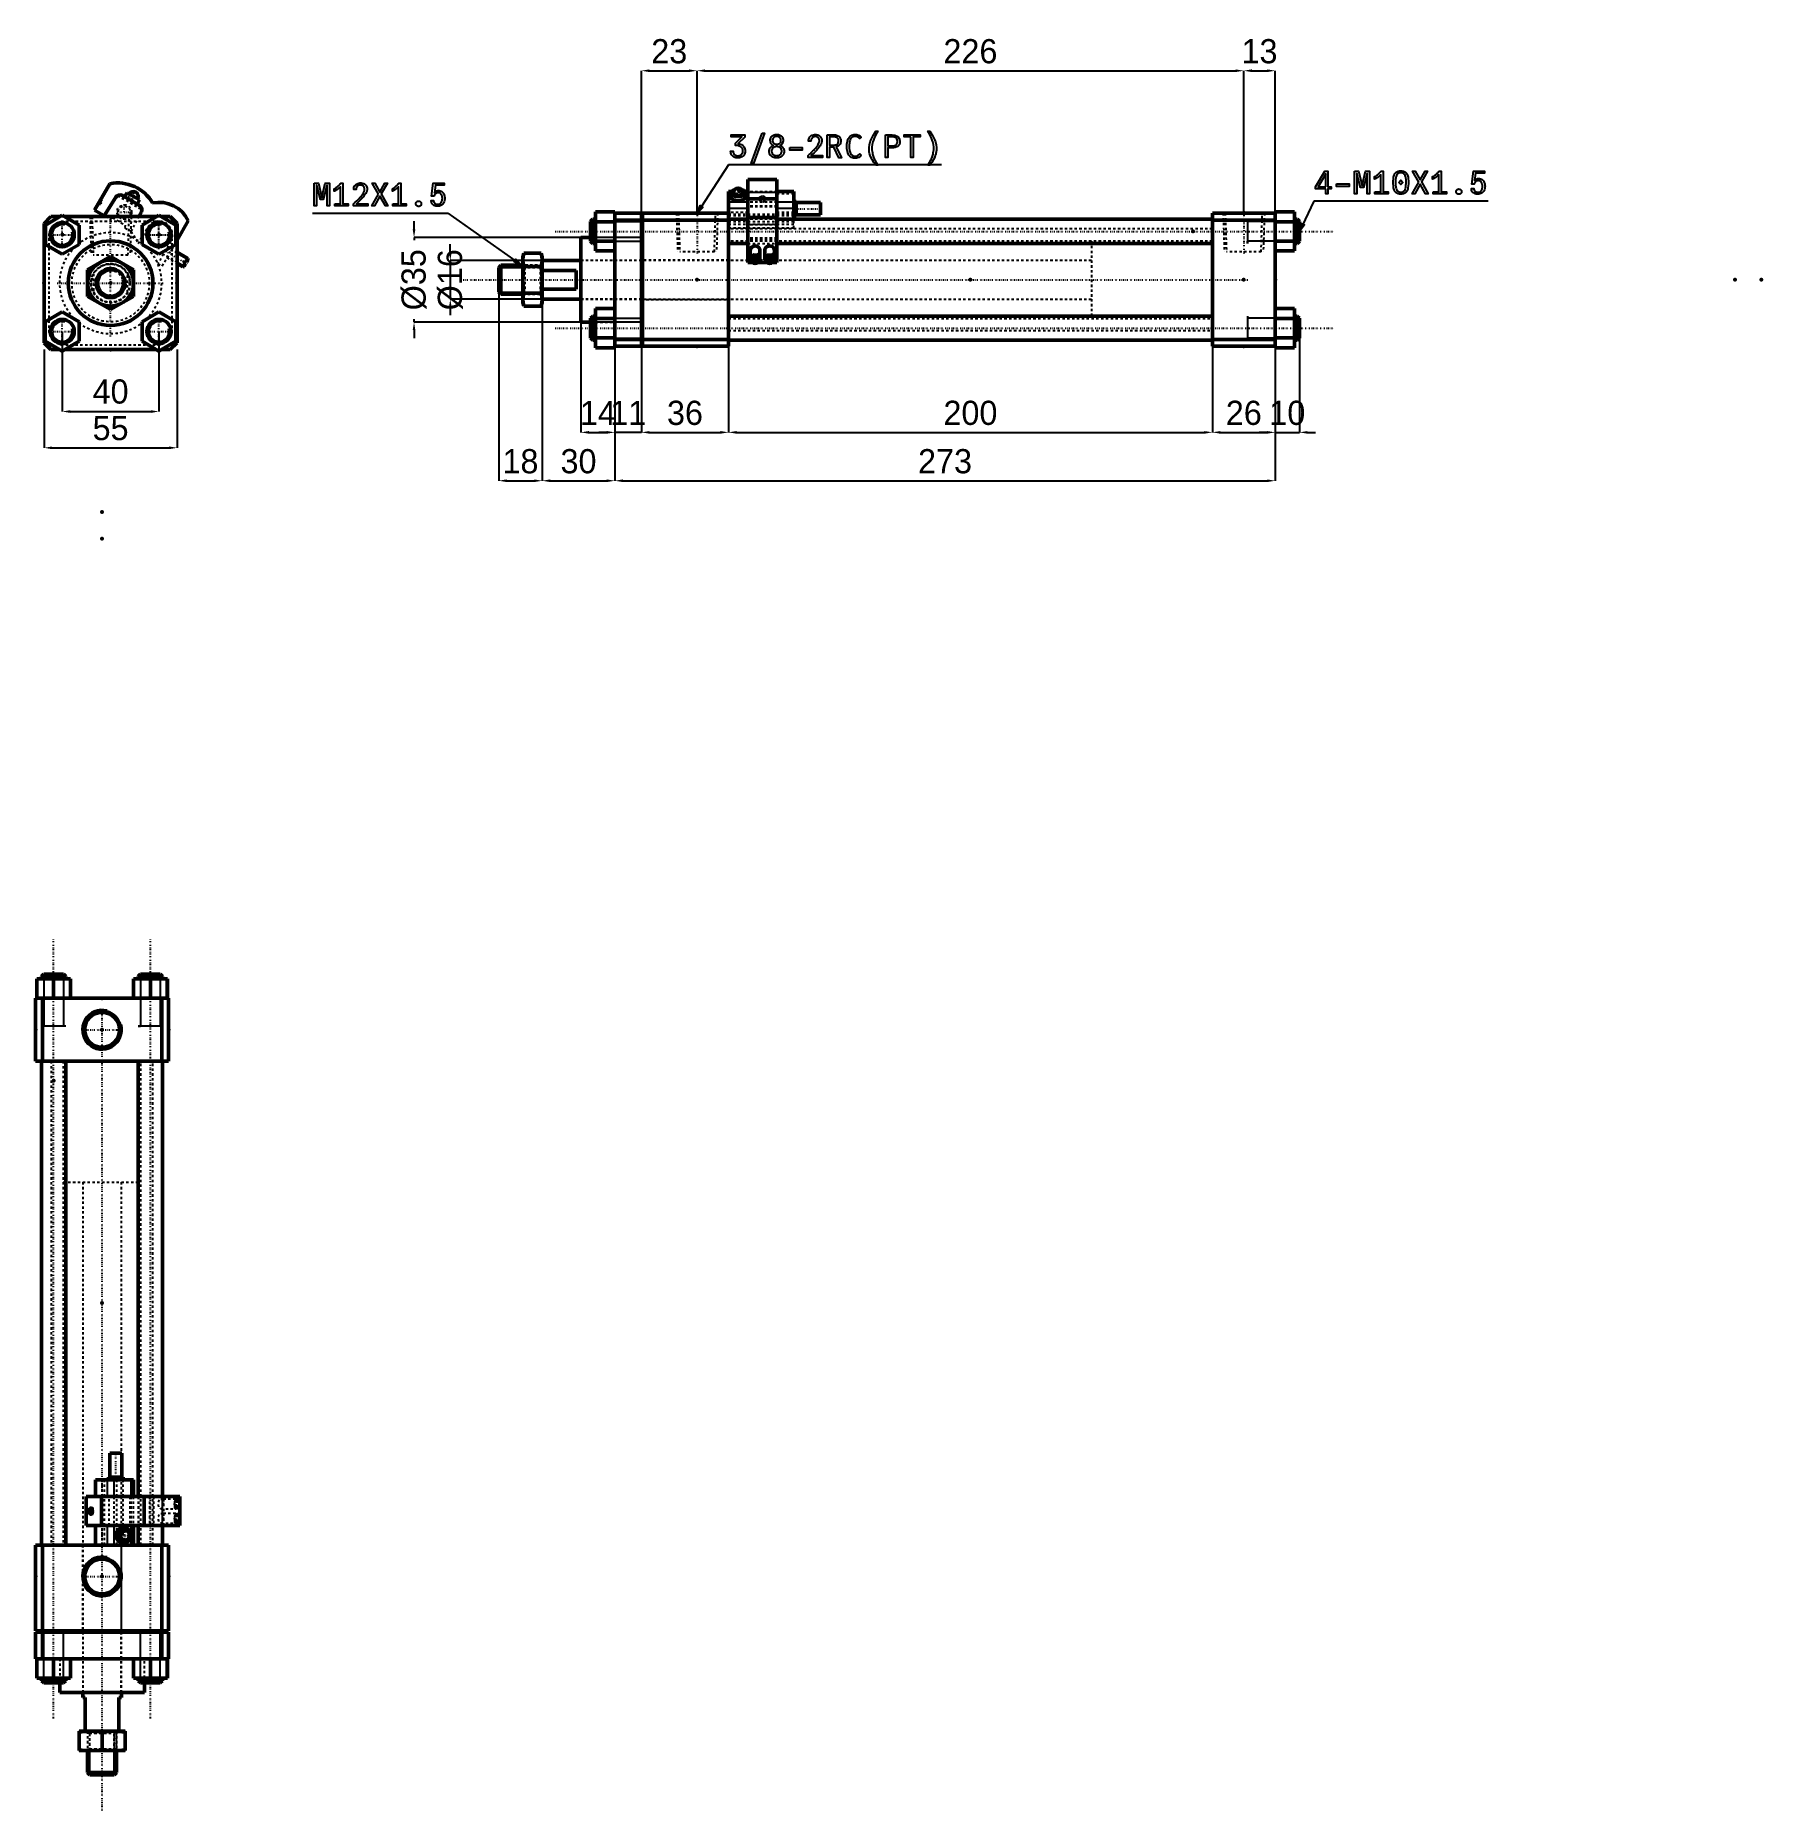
# Model space of a CAD drawing. Header units: millimetres. Extents: x -31 to 682, y -631 to 102.
import ezdxf

# ---------------------------------------------------------------- set-up
doc = ezdxf.new("R2010")
doc.units = ezdxf.units.MM
doc.linetypes.add('Center', pattern=[1.5, 0.45, -0.5, 0.05, -0.5])
doc.linetypes.add('Dashed', pattern=[2, 1, -1])
for name, color, linetype, lineweight in [('2d ConnectionPoints', 7, 'Continuous', 50), ('AM_0', 7, 'Continuous', 50), ('AM_4', 3, 'Continuous', 25), ('AM_5', 3, 'Continuous', 25), ('AM_7', 7, 'Center', 25), ('AM_9', 6, 'Dashed', 25)]:
    doc.layers.add(name, color=color, linetype=linetype, lineweight=lineweight)
doc.dimstyles.new('ISO-25', dxfattribs={"dimtxt": 2.5, "dimasz": 2.5, "dimexe": 1.25, "dimexo": 0.625, "dimtad": 1, "dimtxsty": 'Standard', "dimcen": 2.5, "dimadec": 0, "dimazin": 0, "dimtfac": 1, "dimtmove": 0, "dimatfit": 3, "dimfxl": 1, "dimarcsym": 0})

msp = doc.modelspace()

# ---------------------------------------------------------------- blocks, each defined once
blk = doc.blocks.new('1_mghc2JFS_0132_switch_0_in_MGHC2A70SDC32150T110A0_0')
at = {"layer": 'AM_0'}
for p, q in [((-0.26, 41.11), (-6.61, 30.11)), ((6.82, 37.37), (5.82, 35.64)), ((12.02, 34.37), (6.82, 37.37)), ((-6.61, 30.11), (-2.08, 27.5)), ((2.19, 35.53), (-2.71, 27.86)), ((11.96, 32.1), (4.88, 36.18)), ((11.02, 32.64), (12.02, 34.37)), ((11.73, 27.5), (12.73, 29.44)), ((27.5, 17.79), (32.1, 25.76)), ((31.87, 10.21), (27.5, 12.73)), ((27.5, 8.11), (29.87, 6.75)), ((30.62, 8.05), (29.87, 6.75)), ((30.62, 9.2), (30.12, 8.33)), ((30.99, 7.83), (30.12, 8.33)), ((30.99, 7.83), (30.45, 6.9)), ((30.62, 9.2), (31.49, 8.7)), ((31.87, 10.21), (31.12, 8.91)), ((32.02, 9.62), (31.49, 8.7)), ((32.02, 9.62), (31.87, 10.21)), ((29.87, 6.75), (30.45, 6.9))]:
    blk.add_line(p, q, dxfattribs=at)
for centre, radius, start, end in [((2.92, 24.61), 16.8, 30.52337, 100.9016), ((9.42, 35.87), 2, 330, 150), ((3.88, 34.45), 2, 60, 147.39744), ((10.96, 30.36), 2, 332.60256, 60), ((19.98, 19.96), 13.44, 25.56463, 101.0894)]:
    blk.add_arc(centre, radius, start, end, dxfattribs=at)
at = {"layer": 'AM_5', "linetype": 'Dashed'}
for p, q in [((27.5, 8.61), (21.79, 11.9)), ((27.5, 12.23), (23.36, 14.62))]:
    blk.add_line(p, q, dxfattribs=at)
at = {"layer": 'AM_5'}
for p, q in [((32.02, 9.62), (27.5, 12.23)), ((30.45, 6.9), (27.5, 8.61))]:
    blk.add_line(p, q, dxfattribs=at)
at = {"layer": 'AM_7'}
for p, q in [((10.52, 37.78), (8.32, 33.97)), ((9.42, 33.77), (9.42, 37.97)), ((-4.63, 33.59), (-4.15, 33.32)), ((2.52, 29.38), (8.82, 29.38)), ((5.67, 26.23), (5.67, 32.53)), ((7.32, 35.87), (11.52, 35.87)), ((19.98, 14.08), (19.98, 25.84)), ((14.1, 19.96), (25.86, 19.96)), ((22.14, 13.51), (31.67, 8.01))]:
    blk.add_line(p, q, dxfattribs=at)
at = {"layer": 'AM_9'}
for p, q in [((-5.26, 32.45), (-4.83, 32.2)), ((-4.28, 33.15), (-4.83, 32.2)), ((-3.84, 32.9), (-4.28, 33.15)), ((-3.53, 34.45), (-4.08, 33.5)), ((-3.64, 33.25), (-4.08, 33.5)), ((-3.53, 34.45), (-3.96, 34.7)), ((-3.84, 32.9), (-3.64, 33.25)), ((2.93, 36.15), (12.91, 30.39)), ((4.83, 36.1), (11.91, 32.01)), ((-2.08, 27.5), (-0.11, 26.36)), ((-0.11, 26.36), (0.82, 26.98)), ((0.82, 26.98), (6.02, 23.98)), ((6.02, 23.98), (5.95, 22.86)), ((5.95, 22.86), (8.55, 21.36)), ((8.55, 21.36), (11.73, 27.5)), ((11.43, 16.36), (15.13, 22.76)), ((8.55, 21.36), (11.43, 16.36)), ((24.82, 17.16), (19.58, 8.07)), ((21.31, 7.07), (27.5, 17.79)), ((19.58, 8.07), (21.31, 7.07)), ((23.31, 10.53), (27.5, 8.11)), ((27.5, 12.73), (25.31, 14))]:
    blk.add_line(p, q, dxfattribs=at)
for radius in [3, 2.5]:
    blk.add_circle((5.67, 29.38), radius, dxfattribs=at)
for centre, radius, start, end in [((3.83, 34.37), 2, 60, 116.63299), ((10.91, 30.28), 2, 3.36701, 60), ((19.98, 19.96), 5.6, 330, 150)]:
    blk.add_arc(centre, radius, start, end, dxfattribs=at)
blk = doc.blocks.new('2_HC_NUTM12X1_5_0_in_MGHC2A70SDC32150T110A0_0')
at = {"layer": 'AM_0'}
for p, q in [((-9.5, 5.48), (0, 10.97)), ((0, 10.97), (9.5, 5.48)), ((-9.5, -5.48), (-9.5, 5.48)), ((9.5, 5.48), (9.5, -5.48)), ((0, -10.97), (-9.5, -5.48)), ((9.5, -5.48), (0, -10.97))]:
    blk.add_line(p, q, dxfattribs=at)
blk.add_circle((0, 0), 9.5, dxfattribs=at)
at = {"layer": 'AM_9'}
blk.add_circle((0, 0), 5.19, dxfattribs=at)
blk = doc.blocks.new('3_A__SD__C_32_150_ROD_070_0_in_MGHC2A70SDC32150T110A0_0')
at = {"layer": 'AM_0'}
blk.add_circle((0, 0), 6, dxfattribs=at)
at = {"layer": 'AM_5'}
blk.add_arc((0, 0), 5.08, 75, 15, dxfattribs=at)
at = {"layer": 'AM_9'}
for p, q in [((-7, 3.87), (-7, -3.87)), ((7, -3.87), (7, 3.87))]:
    blk.add_line(p, q, dxfattribs=at)
blk.add_circle((0, 0), 8, dxfattribs=at)
blk = doc.blocks.new('4_A__SD_C_32_150_0__BODY__A70_0_in_MGHC2A70SDC32150T110A0_0')
at = {"layer": 'AM_0'}
for p, q in [((-24.67, 27.5), (-27.5, 24.67)), ((-27.5, 24.67), (-27.5, -24.67)), ((-20, 28.03), (-26.95, 24.01)), ((-26.95, 24.01), (-26.95, 15.99)), ((-20.91, 27.5), (-24.67, 27.5)), ((-13.05, 24.01), (-20, 28.03)), ((19.09, 27.5), (-19.09, 27.5)), ((-13.05, 15.99), (-13.05, 24.01)), ((20, 28.03), (13.05, 24.01)), ((13.05, 24.01), (13.05, 15.99)), ((26.95, 24.01), (20, 28.03)), ((24.67, 27.5), (20.91, 27.5)), ((27.5, 24.67), (24.67, 27.5)), ((26.95, 15.99), (26.95, 24.01)), ((27.5, -24.67), (27.5, 24.67)), ((-26.95, 15.99), (-20, 11.97)), ((-20, 11.97), (-13.05, 15.99)), ((13.05, 15.99), (20, 11.97)), ((20, 11.97), (26.95, 15.99)), ((-20, -11.92), (-27, -15.96)), ((-13, -15.96), (-20, -11.92)), ((20, -11.92), (13, -15.96)), ((27, -15.96), (20, -11.92)), ((-27, -15.96), (-27, -24.04)), ((-13, -24.04), (-13, -15.96)), ((13, -15.96), (13, -24.04)), ((27, -24.04), (27, -15.96)), ((-27.5, -24.67), (-24.67, -27.5)), ((-27, -24.04), (-20, -28.08)), ((-24.67, -27.5), (-21.01, -27.5)), ((-20, -28.08), (-13, -24.04)), ((-18.99, -27.5), (18.99, -27.5)), ((13, -24.04), (20, -28.08)), ((20, -28.08), (27, -24.04)), ((21.01, -27.5), (24.67, -27.5)), ((24.67, -27.5), (27.5, -24.67))]:
    blk.add_line(p, q, dxfattribs=at)
for centre, radius in [((-20, 20), 5), ((20, 20), 5), ((0, 0), 17.5), ((-20, -20), 5), ((20, -20), 5)]:
    blk.add_circle(centre, radius, dxfattribs=at)
at = {"layer": 'AM_5', "linetype": 'Dashed'}
for p, q in [((-8.53, 27.5), (-8.03, 11.5)), ((8.53, 27.5), (8.03, 11.5))]:
    blk.add_line(p, q, dxfattribs=at)
at = {"layer": 'AM_5'}
for centre in [(-20, 20), (20, 20), (-20, -20), (20, -20)]:
    blk.add_arc(centre, 4.08, 75, 15, dxfattribs=at)
at = {"layer": 'AM_7'}
for p, q in [((-20, 14.75), (-20, 25.25)), ((0, -22.05), (0, 28.3)), ((20, 14.75), (20, 25.25)), ((-25.25, 20), (-14.75, 20)), ((14.75, 20), (25.25, 20)), ((-22.05, 0), (22.05, 0)), ((-25.25, -20), (-14.75, -20)), ((-20, -25.25), (-20, -14.75)), ((14.75, -20), (25.25, -20)), ((20, -25.25), (20, -14.75))]:
    blk.add_line(p, q, dxfattribs=at)
at = {"layer": 'AM_9'}
for p, q in [((-20.55, 25.5), (-21.2, 24.86)), ((-20.91, 27.5), (-19.09, 27.5)), ((20.55, 25.5), (-20.55, 25.5)), ((-7.67, 27.5), (-7.18, 11.5)), ((7.18, 11.5), (7.67, 27.5)), ((19.09, 27.5), (20.91, 27.5)), ((21.2, 24.86), (20.55, 25.5)), ((-24.86, 21.2), (-25.5, 20.55)), ((-25.5, 20.55), (-25.5, -20.55)), ((25.5, 20.55), (24.86, 21.2)), ((25.5, -20.55), (25.5, 20.55)), ((7.18, 11.5), (-7.18, 11.5)), ((-25.5, -20.55), (-24.86, -21.2)), ((24.86, -21.2), (25.5, -20.55)), ((-21.2, -24.86), (-20.55, -25.5)), ((-18.99, -27.5), (-21.01, -27.5)), ((-20.55, -25.5), (20.55, -25.5)), ((21.01, -27.5), (18.99, -27.5)), ((20.55, -25.5), (21.2, -24.86))]:
    blk.add_line(p, q, dxfattribs=at)
for radius in [21, 16, 8.1, 7.9]:
    blk.add_circle((0, 0), radius, dxfattribs=at)
blk = doc.blocks.new('*D5')
at = {"layer": 'AM_5', "color": 0, "lineweight": -2}
for p, q in [((-20, -20), (-20, -53.08)), ((20, -20), (20, -53.08)), ((-16.67, -53.08), (16.67, -53.08))]:
    blk.add_line(p, q, dxfattribs=at)
at = {"layer": 'AM_5', "color": 0}
for points in [[(-16.67, -52.53), (-16.67, -53.64), (-20, -53.08)], [(16.67, -53.64), (16.67, -52.53), (20, -53.08)]]:
    blk.add_solid(points, dxfattribs=at)
at = {"layer": 'Defpoints', "color": 0}
for p in [(-20, -20), (20, -20), (20, -53.08)]:
    blk.add_point(p, dxfattribs=at)
at = {"layer": 'AM_5', "color": 0, "insert": (0, -44.87), "char_height": 10, "attachment_point": 5}
blk.add_mtext('40', dxfattribs=at)
blk = doc.blocks.new('*D6')
at = {"layer": 'AM_5', "color": 0, "lineweight": -2}
for p, q in [((-20, -20), (-20, -53.08)), ((20, -20), (20, -53.08)), ((-16.67, -53.08), (16.67, -53.08))]:
    blk.add_line(p, q, dxfattribs=at)
at = {"layer": 'AM_5', "color": 0}
for points in [[(-16.67, -52.53), (-16.67, -53.64), (-20, -53.08)], [(16.67, -53.64), (16.67, -52.53), (20, -53.08)]]:
    blk.add_solid(points, dxfattribs=at)
at = {"layer": 'Defpoints', "color": 0}
for p in [(-20, -20), (20, -20), (20, -53.08)]:
    blk.add_point(p, dxfattribs=at)
at = {"layer": 'AM_5', "color": 0, "insert": (0, -44.87), "char_height": 10, "attachment_point": 5}
blk.add_mtext('40', dxfattribs=at)
blk = doc.blocks.new('*D7')
at = {"layer": 'AM_5', "color": 0, "lineweight": -2}
for p, q in [((-27.5, -27.5), (-27.5, -68.08)), ((27.5, -27.5), (27.5, -68.08)), ((-24.17, -68.08), (24.17, -68.08))]:
    blk.add_line(p, q, dxfattribs=at)
at = {"layer": 'AM_5', "color": 0}
for points in [[(-24.17, -67.53), (-24.17, -68.64), (-27.5, -68.08)], [(24.17, -68.64), (24.17, -67.53), (27.5, -68.08)]]:
    blk.add_solid(points, dxfattribs=at)
at = {"layer": 'Defpoints', "color": 0}
for p in [(-27.5, -27.5), (27.5, -27.5), (27.5, -68.08)]:
    blk.add_point(p, dxfattribs=at)
at = {"layer": 'AM_5', "color": 0, "insert": (0, -59.98), "char_height": 10, "attachment_point": 5}
blk.add_mtext('55', dxfattribs=at)
blk = doc.blocks.new('1_mghc2JFS_0132_switch_0_in_MGHC2A70SDC32150T110A0_2')
at = {"layer": 'AM_0'}
for p, q in [((56, 41.41), (44, 41.41)), ((44, 7.07), (44, 41.41)), ((56, 7.07), (56, 41.41)), ((37.23, 36.45), (36, 36.45)), ((36, 27.5), (36, 36.45)), ((37, 35.87), (37, 34.14)), ((44, 36.45), (42.77, 36.45)), ((43, 34.14), (43, 35.87)), ((56, 33.4), (44, 33.4)), ((63, 36.45), (56, 36.45)), ((63, 25), (63, 36.45)), ((64, 32.38), (63, 32.38)), ((64, 32.38), (64, 26.38)), ((74, 31.88), (64, 31.88)), ((74, 31.88), (74, 26.88)), ((56, 25.76), (44, 25.76)), ((63, 26.38), (64, 26.38)), ((64, 26.88), (74, 26.88)), ((45, 12.26), (45, 8.76)), ((45.06, 9.2), (45.06, 8.91)), ((45.06, 8.91), (45.51, 8.7)), ((45.06, 8.33), (48.94, 8.33)), ((45.06, 8.33), (45.06, 8.05)), ((45.51, 7.83), (45.06, 8.05)), ((45.51, 8.7), (48.49, 8.7)), ((48.49, 7.83), (45.51, 7.83)), ((48.49, 8.7), (48.94, 8.91)), ((48.94, 8.05), (48.49, 7.83)), ((48.94, 9.2), (48.94, 8.91)), ((48.94, 8.33), (48.94, 8.05)), ((49, 8.76), (49, 12.26)), ((51, 12.26), (51, 8.76)), ((51.06, 9.2), (51.06, 8.91)), ((51.06, 8.91), (51.51, 8.7)), ((51.06, 8.33), (54.94, 8.33)), ((51.06, 8.33), (51.06, 8.05)), ((51.51, 7.83), (51.06, 8.05)), ((51.51, 8.7), (54.49, 8.7)), ((54.49, 7.83), (51.51, 7.83)), ((54.49, 8.7), (54.94, 8.91)), ((54.94, 8.05), (54.49, 7.83)), ((54.94, 9.2), (54.94, 8.91)), ((54.94, 8.33), (54.94, 8.05)), ((55, 8.76), (55, 12.26)), ((45.84, 7.07), (44, 7.07)), ((51.84, 7.07), (48.16, 7.07)), ((56, 7.07), (54.16, 7.07))]:
    blk.add_line(p, q, dxfattribs=at)
blk.add_arc((40, 35.87), 2, 0, 180, dxfattribs=at)
for centre, major_axis, ratio, start_param, end_param in [((40, 35.87), (-3, 0), 0.5, 5.246615, 10.461348), ((40, 34.14), (-3, 0), 0.5, 0, 3.141593), ((40, 35.87), (-2, 0), 0.5, 0, 3.141593), ((47, 8.76), (-2, 0), 0.866025, 6.030505, 6.535866), ((47, 12.26), (2, 0), 0.866025, 6.283185, 9.424778), ((47, 8.48), (-2, 0), 0.866025, 3.394273, 6.030505), ((47, 8.48), (-2, 0), 0.866025, 0.25268, 2.888912), ((47, 8.26), (-1.57, 0), 0.866025, 3.465602, 5.959176), ((47, 8.26), (-1.57, 0), 0.866025, 0.324009, 2.817583), ((47, 8.76), (-2, 0), 0.866025, 2.888912, 3.394273), ((53, 8.76), (-2, 0), 0.866025, 6.030505, 6.535866), ((53, 12.26), (2, 0), 0.866025, 0, 3.141593), ((53, 8.48), (-2, 0), 0.866025, 3.394273, 6.030505), ((53, 8.48), (-2, 0), 0.866025, 0.25268, 2.888912), ((53, 8.26), (-1.57, 0), 0.866025, 3.465602, 5.959176), ((53, 8.26), (-1.57, 0), 0.866025, 0.324009, 2.817583), ((53, 8.76), (-2, 0), 0.866025, 2.888912, 3.394273)]:
    blk.add_ellipse(centre, major_axis=major_axis, ratio=ratio, start_param=start_param, end_param=end_param, dxfattribs=at)
at = {"layer": 'AM_4'}
for p, q in [((37.07, 36.18), (36, 36.18)), ((44, 32.1), (36, 32.1)), ((44, 29.44), (36, 29.44)), ((44, 36.18), (42.93, 36.18)), ((63, 36.18), (56, 36.18)), ((63, 32.1), (56, 32.1)), ((63, 29.44), (56, 29.44))]:
    blk.add_line(p, q, dxfattribs=at)
at = {"layer": 'AM_7'}
blk.add_line((62.45, 29.38), (74.55, 29.38), dxfattribs=at)
at = {"layer": 'AM_9'}
for p, q in [((56, 41.11), (44, 41.11)), ((44, 35.53), (36, 35.53)), ((42.93, 36.18), (37.07, 36.18)), ((42.77, 36.45), (37.23, 36.45)), ((56, 36.37), (44, 36.37)), ((44, 36.15), (56, 36.15)), ((56, 36.1), (44, 36.1)), ((56, 33.15), (44, 33.15)), ((56, 32.01), (44, 32.01)), ((56, 30.39), (44, 30.39)), ((56, 30.11), (44, 30.11)), ((48.7, 33.58), (48.7, 33.08)), ((48.72, 33.5), (51.28, 33.5)), ((48.72, 33.25), (48.72, 33.5)), ((48.72, 33.25), (51.28, 33.25)), ((51.28, 33.15), (48.72, 33.15)), ((48.72, 32.9), (48.72, 33.15)), ((51.28, 32.9), (48.72, 32.9)), ((51.28, 33.25), (51.28, 33.5)), ((51.28, 32.9), (51.28, 33.15)), ((51.3, 33.08), (51.3, 33.58)), ((63, 35.53), (56, 35.53)), ((44, 27.86), (36, 27.86)), ((63, 26.98), (36, 26.98)), ((63, 26.36), (36, 26.36)), ((63, 23.98), (36, 23.98)), ((63, 22.86), (36, 22.86)), ((56, 25.56), (44, 25.56)), ((56, 22.76), (44, 22.76)), ((63, 27.86), (56, 27.86)), ((63, 21.36), (63, 25)), ((63, 21.36), (36, 21.36)), ((56, 17.16), (44, 17.16)), ((56, 16.36), (44, 16.36)), ((56, 8.07), (44, 8.07)), ((48.94, 9.2), (45.06, 9.2)), ((54.94, 9.2), (51.06, 9.2)), ((48.16, 7.07), (45.84, 7.07)), ((54.16, 7.07), (51.84, 7.07))]:
    blk.add_line(p, q, dxfattribs=at)
for centre, major_axis, ratio, start_param, end_param in [((40, 35.87), (-2, 0), 0.5, 3.141593, 6.283185), ((40, 35.87), (-3, 0), 0.5, 4.178163, 5.246615), ((40, 34.14), (-3, 0), 0.5, 3.141593, 6.283185), ((50, 33.08), (1.3, 0), 0.866025, 2.987133, 3.141593), ((50, 33.08), (1.3, 0), 0.866025, 3.141593, 3.296052), ((50, 33.33), (-1.3, 0), 0.866025, 3.296052, 6.128726), ((50, 33.33), (-1.3, 0), 0.866025, 0.15446, 2.987133), ((50, 33.08), (1.3, 0), 0.866025, 6.128726, 6.437645), ((47, 12.26), (2, 0), 0.866025, 3.141593, 6.283185), ((53, 12.26), (2, 0), 0.866025, 3.141593, 6.283185)]:
    blk.add_ellipse(centre, major_axis=major_axis, ratio=ratio, start_param=start_param, end_param=end_param, dxfattribs=at)
blk.add_ellipse((50, 33.58), major_axis=(-1.3, 0), ratio=0.866025, dxfattribs=at)
blk = doc.blocks.new('2_HC_NUTM12X1_5_0_in_MGHC2A70SDC32150T110A0_2')
at = {"layer": 'AM_0'}
for p, q in [((-48.61, 10.97), (-49, 9.5)), ((-49, 9.5), (-49, -9.5)), ((-48.61, 10.97), (-41.39, 10.97)), ((-41, 9.5), (-41.39, 10.97)), ((-41, 9.5), (-41, -9.5)), ((-48.61, 5.48), (-41.39, 5.48)), ((-48.61, -5.48), (-41.39, -5.48)), ((-49, -9.5), (-48.61, -10.97)), ((-48.61, -10.97), (-41.39, -10.97)), ((-41.39, -10.97), (-41, -9.5))]:
    blk.add_line(p, q, dxfattribs=at)
for points in [[(-48.61, 10.97), (-48.9, 9.6), (-49, 8.23)], [(-49, 8.23), (-48.9, 6.86), (-48.61, 5.48)], [(-41, 8.23), (-41.1, 9.6), (-41.39, 10.97)], [(-41.39, 5.48), (-41.1, 6.85), (-41, 8.23)], [(-48.61, 5.48), (-48.9, 2.75), (-49, 0)], [(-49, 0), (-48.89, -2.82), (-48.61, -5.48)], [(-41, 0), (-41.11, 2.82), (-41.39, 5.48)], [(-41.39, -5.48), (-41.1, -2.75), (-41, 0)], [(-48.61, -5.48), (-48.9, -6.85), (-49, -8.23)], [(-41, -8.23), (-41.1, -6.86), (-41.39, -5.48)], [(-49, -8.23), (-48.9, -9.6), (-48.61, -10.97)], [(-41.39, -10.97), (-41.1, -9.6), (-41, -8.23)]]:
    blk.add_lwpolyline(points, dxfattribs=at)
at = {"layer": 'AM_5', "linetype": 'Dashed'}
for p, q in [((-41, 6), (-49, 6)), ((-41, -6), (-49, -6))]:
    blk.add_line(p, q, dxfattribs=at)
at = {"layer": 'AM_9'}
for p, q in [((-48.19, 5.19), (-49, 6)), ((-41.81, 5.19), (-48.19, 5.19)), ((-48.19, 5.19), (-48.19, -5.19)), ((-41, 6), (-41.81, 5.19)), ((-41.81, 5.19), (-41.81, -5.19)), ((-49, -6), (-48.19, -5.19)), ((-48.19, -5.19), (-41.81, -5.19)), ((-41.81, -5.19), (-41, -6))]:
    blk.add_line(p, q, dxfattribs=at)
blk = doc.blocks.new('3_A__SD__C_32_150_ROD_070_0_in_MGHC2A70SDC32150T110A0_2')
at = {"layer": 'AM_0'}
for p, q in [((-25, 8), (-41, 8)), ((-58.08, 6), (-59, 5.08)), ((-59, 5.08), (-59, -5.08)), ((-49, 6), (-58.08, 6)), ((-58.08, 6), (-58.08, -6)), ((-27, 3.87), (-41, 3.87)), ((-27, -3.87), (-27, 3.87)), ((-59, -5.08), (-58.08, -6)), ((-58.08, -6), (-49, -6)), ((-27, -3.87), (-41, -3.87)), ((-41, -8), (-25, -8))]:
    blk.add_line(p, q, dxfattribs=at)
at = {"layer": 'AM_5'}
for p, q in [((-59, 5.08), (-49, 5.08)), ((-59, -5.08), (-49, -5.08))]:
    blk.add_line(p, q, dxfattribs=at)
at = {"layer": 'AM_5', "linetype": 'Dashed'}
for p, q in [((-49, 5.08), (-41, 5.08)), ((-41, 6), (-41, 5.08)), ((-49, -5.08), (-41, -5.08)), ((-41, -6), (-41, -5.08))]:
    blk.add_line(p, q, dxfattribs=at)
at = {"layer": 'AM_7'}
blk.add_line((-73.75, 0), (250.75, 0), dxfattribs=at)
at = {"layer": 'AM_9'}
for p, q in [((236, 16), (186, 16)), ((186, 16), (186, -16)), ((186, 8), (-25, 8)), ((-41, 6), (-49, 6)), ((-49, -6), (-41, -6)), ((-25, -8), (186, -8)), ((186, -16), (236, -16))]:
    blk.add_line(p, q, dxfattribs=at)
blk = doc.blocks.new('4_A__SD_C_32_150_0__BODY__A70_0_in_MGHC2A70SDC32150T110A0_2')
at = {"layer": 'AM_0'}
for p, q in [((-20.08, 25), (-21, 24.08)), ((-21, 24.08), (-21, 15.92)), ((-19, 25), (-20.08, 25)), ((-20.08, 25), (-20.08, 15)), ((-19, 28.03), (-11, 28.03)), ((-19, 11.97), (-19, 28.03)), ((-19, 24.01), (-11, 24.01)), ((-11, -28.08), (-11, 28.03)), ((0, 27.5), (-11, 27.5)), ((0, 24.67), (-11, 24.67)), ((0, 27.5), (0, -27.5)), ((0.5, 25.5), (0, 25.5)), ((0, 24.86), (0.5, 24.86)), ((36, 27.5), (0.5, 27.5)), ((0.5, 27.5), (0.5, -27.5)), ((36, 24.67), (0.5, 24.67)), ((36, -27.5), (36, 27.5)), ((44, 25), (36, 25)), ((236, 25), (56, 25)), ((262, 27.5), (236, 27.5)), ((236, -27.5), (236, 27.5)), ((262, 24.67), (236, 24.67)), ((270, 28.03), (262, 28.03)), ((262, -28.08), (262, 28.03)), ((270, 24.01), (262, 24.01)), ((270, 11.97), (270, 28.03)), ((271.08, 25), (270, 25)), ((272, 24.08), (271.08, 25)), ((271.08, 25), (271.08, 15)), ((272, 24.08), (272, 15.92)), ((-25, -17.5), (-25, 17.5)), ((-21, 17.5), (-25, 17.5)), ((-21, 15.92), (-20.08, 15)), ((-20.08, 15), (-19, 15)), ((-19, 15.99), (-11, 15.99)), ((0.5, 21.2), (0, 21.2)), ((0.5, 20.55), (0, 20.55)), ((36, 15), (44, 15)), ((56, 15), (236, 15)), ((270, 15.99), (262, 15.99)), ((270, 15), (271.08, 15)), ((271.08, 15), (272, 15.92)), ((-19, 11.97), (-11, 11.97)), ((270, 11.97), (262, 11.97)), ((-19, -11.92), (-11, -11.92)), ((-19, -28.08), (-19, -11.92)), ((270, -11.92), (262, -11.92)), ((270, -28.08), (270, -11.92)), ((-25, -17.5), (-21, -17.5)), ((-20.08, -15), (-21, -15.92)), ((-21, -15.92), (-21, -24.08)), ((-19, -15), (-20.08, -15)), ((-20.08, -15), (-20.08, -25)), ((-19, -15.96), (-11, -15.96)), ((0.5, -20.55), (0, -20.55)), ((0, -21.2), (0.5, -21.2)), ((236, -15), (36, -15)), ((270, -15.96), (262, -15.96)), ((271.08, -15), (270, -15)), ((272, -15.92), (271.08, -15)), ((271.08, -15), (271.08, -25)), ((272, -15.92), (272, -24.08)), ((-21, -24.08), (-20.08, -25)), ((-20.08, -25), (-19, -25)), ((-19, -24.04), (-11, -24.04)), ((-19, -28.08), (-11, -28.08)), ((0, -24.67), (-11, -24.67)), ((0, -27.5), (-11, -27.5)), ((0.5, -24.86), (0, -24.86)), ((0.5, -25.5), (0, -25.5)), ((36, -24.67), (0.5, -24.67)), ((36, -27.5), (0.5, -27.5)), ((36, -25), (236, -25)), ((262, -24.67), (236, -24.67)), ((262, -27.5), (236, -27.5)), ((270, -24.04), (262, -24.04)), ((270, -28.08), (262, -28.08)), ((270, -25), (271.08, -25)), ((271.08, -25), (272, -24.08))]:
    blk.add_line(p, q, dxfattribs=at)
at = {"layer": 'AM_5'}
for p, q in [((-21, 24.08), (0.5, 24.08)), ((0.5, 25), (0.5, 24.08)), ((0.5, 25), (0.5, 15)), ((250.5, 25), (250.5, 24.08)), ((250.5, 25), (250.5, 15)), ((272, 24.08), (250.5, 24.08)), ((-21, 15.92), (0.5, 15.92)), ((0.5, 15), (0.5, 15.92)), ((272, 15.92), (250.5, 15.92)), ((250.5, 15), (250.5, 15.92)), ((-21, -15.92), (0.5, -15.92)), ((0.5, -15), (0.5, -15.92)), ((0.5, -15), (0.5, -25)), ((250.5, -15), (250.5, -15.92)), ((250.5, -15), (250.5, -25)), ((272, -15.92), (250.5, -15.92)), ((-21, -24.08), (0.5, -24.08)), ((0.5, -25), (0.5, -24.08)), ((272, -24.08), (250.5, -24.08)), ((250.5, -25), (250.5, -24.08))]:
    blk.add_line(p, q, dxfattribs=at)
at = {"layer": 'AM_5', "linetype": 'Dashed'}
for p, q in [((14.47, 27.5), (14.97, 11.5)), ((31.53, 27.5), (31.03, 11.5)), ((240.47, 27.5), (240.97, 11.5)), ((257.53, 27.5), (257.03, 11.5))]:
    blk.add_line(p, q, dxfattribs=at)
at = {"layer": 'AM_7'}
for p, q in [((23, 28.3), (23, 10.7)), ((249, 28.3), (249, 10.7)), ((-35.65, 20), (286.65, 20)), ((-35.65, -20), (286.65, -20))]:
    blk.add_line(p, q, dxfattribs=at)
at = {"layer": 'AM_9'}
for p, q in [((15.33, 27.5), (15.82, 11.5)), ((30.18, 11.5), (30.67, 27.5)), ((56, 25), (44, 25)), ((241.33, 27.5), (241.82, 11.5)), ((256.18, 11.5), (256.67, 27.5)), ((-11, 17.5), (-21, 17.5)), ((236, 21), (36, 21)), ((236, 16), (36, 16)), ((44, 15), (56, 15)), ((0, 7.9), (-25, 7.9)), ((36, 8.1), (0, 8.1)), ((30.18, 11.5), (15.82, 11.5)), ((256.18, 11.5), (241.82, 11.5)), ((-25, -7.9), (0, -7.9)), ((0, -8.1), (36, -8.1)), ((-21, -17.5), (-11, -17.5)), ((36, -16), (236, -16)), ((36, -21), (236, -21))]:
    blk.add_line(p, q, dxfattribs=at)
blk = doc.blocks.new('*D27')
at = {"layer": 'AM_5', "color": 0, "lineweight": -2}
for p, q in [((194.43, 1.39), (194.43, -61.69)), ((208.43, 1.39), (208.43, -61.69)), ((197.76, -61.69), (205.1, -61.69))]:
    blk.add_line(p, q, dxfattribs=at)
at = {"layer": 'AM_5', "color": 0}
for points in [[(197.76, -61.14), (197.76, -62.25), (194.43, -61.69)], [(205.1, -62.25), (205.1, -61.14), (208.43, -61.69)]]:
    blk.add_solid(points, dxfattribs=at)
at = {"layer": 'Defpoints', "color": 0}
for p in [(194.43, 1.39), (208.43, 1.39), (208.43, -61.69)]:
    blk.add_point(p, dxfattribs=at)
at = {"layer": 'AM_5', "color": 0, "insert": (201.43, -53.69), "char_height": 10, "attachment_point": 5}
blk.add_mtext('14', dxfattribs=at)
blk = doc.blocks.new('*D28')
at = {"layer": 'AM_5', "color": 0, "lineweight": -2}
for p, q in [((219.43, 1.39), (219.43, -61.69)), ((255.43, 1.39), (255.43, -61.69)), ((222.76, -61.69), (252.1, -61.69))]:
    blk.add_line(p, q, dxfattribs=at)
at = {"layer": 'AM_5', "color": 0}
for points in [[(222.76, -61.14), (222.76, -62.25), (219.43, -61.69)], [(252.1, -62.25), (252.1, -61.14), (255.43, -61.69)]]:
    blk.add_solid(points, dxfattribs=at)
at = {"layer": 'Defpoints', "color": 0}
for p in [(219.43, 1.39), (255.43, 1.39), (255.43, -61.69)]:
    blk.add_point(p, dxfattribs=at)
at = {"layer": 'AM_5', "color": 0, "insert": (237.43, -53.69), "char_height": 10, "attachment_point": 5}
blk.add_mtext('36', dxfattribs=at)
blk = doc.blocks.new('*D29')
at = {"layer": 'AM_5', "color": 0, "lineweight": -2}
for p, q in [((455.43, 1.39), (455.43, -61.69)), ((481.43, 1.39), (481.43, -61.69)), ((458.76, -61.69), (478.1, -61.69))]:
    blk.add_line(p, q, dxfattribs=at)
at = {"layer": 'AM_5', "color": 0}
for points in [[(458.76, -61.14), (458.76, -62.25), (455.43, -61.69)], [(478.1, -62.25), (478.1, -61.14), (481.43, -61.69)]]:
    blk.add_solid(points, dxfattribs=at)
at = {"layer": 'Defpoints', "color": 0}
for p in [(455.43, 1.39), (481.43, 1.39), (481.43, -61.69)]:
    blk.add_point(p, dxfattribs=at)
at = {"layer": 'AM_5', "color": 0, "insert": (468.43, -53.69), "char_height": 10, "attachment_point": 5}
blk.add_mtext('26', dxfattribs=at)
blk = doc.blocks.new('*D30')
at = {"layer": 'AM_5', "color": 0, "lineweight": -2}
for p, q in [((219.43, 1.39), (219.43, 87.8)), ((222.76, 87.8), (239.1, 87.8)), ((242.43, 28.89), (242.43, 87.8))]:
    blk.add_line(p, q, dxfattribs=at)
at = {"layer": 'AM_5', "color": 0}
for points in [[(222.76, 88.36), (222.76, 87.25), (219.43, 87.8)], [(239.1, 87.25), (239.1, 88.36), (242.43, 87.8)]]:
    blk.add_solid(points, dxfattribs=at)
at = {"layer": 'Defpoints', "color": 0}
for p in [(242.43, 87.8), (242.43, 28.89), (219.43, 1.39)]:
    blk.add_point(p, dxfattribs=at)
at = {"layer": 'AM_5', "color": 0, "insert": (230.93, 95.8), "char_height": 10, "attachment_point": 5}
blk.add_mtext('23', dxfattribs=at)
blk = doc.blocks.new('*D31')
at = {"layer": 'AM_5', "color": 0, "lineweight": -2}
for p, q in [((160.43, 1.39), (160.43, -81.69)), ((178.43, 1.39), (178.43, -81.69)), ((163.76, -81.69), (175.1, -81.69))]:
    blk.add_line(p, q, dxfattribs=at)
at = {"layer": 'AM_5', "color": 0}
for points in [[(163.76, -81.14), (163.76, -82.25), (160.43, -81.69)], [(175.1, -82.25), (175.1, -81.14), (178.43, -81.69)]]:
    blk.add_solid(points, dxfattribs=at)
at = {"layer": 'Defpoints', "color": 0}
for p in [(160.43, 1.39), (178.43, 1.39), (178.43, -81.69)]:
    blk.add_point(p, dxfattribs=at)
at = {"layer": 'AM_5', "color": 0, "insert": (169.43, -73.69), "char_height": 10, "attachment_point": 5}
blk.add_mtext('18', dxfattribs=at)
blk = doc.blocks.new('*D32')
at = {"layer": 'AM_5', "color": 0, "lineweight": -2}
for p, q in [((242.43, 28.89), (242.43, 87.8)), ((245.76, 87.8), (465.1, 87.8)), ((468.43, 28.89), (468.43, 87.8))]:
    blk.add_line(p, q, dxfattribs=at)
at = {"layer": 'AM_5', "color": 0}
for points in [[(245.76, 88.36), (245.76, 87.25), (242.43, 87.8)], [(465.1, 87.25), (465.1, 88.36), (468.43, 87.8)]]:
    blk.add_solid(points, dxfattribs=at)
at = {"layer": 'Defpoints', "color": 0}
for p in [(468.43, 87.8), (242.43, 28.89), (468.43, 28.89)]:
    blk.add_point(p, dxfattribs=at)
at = {"layer": 'AM_5', "color": 0, "insert": (355.43, 95.8), "char_height": 10, "attachment_point": 5}
blk.add_mtext('226', dxfattribs=at)
blk = doc.blocks.new('*D33')
at = {"layer": 'AM_5', "color": 0, "lineweight": -2}
for p, q in [((140.43, 12.72), (140.43, 16.06)), ((178.43, 9.39), (140.43, 9.39)), ((140.43, 9.39), (140.43, -6.61)), ((178.43, -6.61), (140.43, -6.61)), ((140.43, -9.94), (140.43, -13.28))]:
    blk.add_line(p, q, dxfattribs=at)
at = {"layer": 'AM_5', "color": 0}
for points in [[(139.88, 12.72), (140.99, 12.72), (140.43, 9.39)], [(140.99, -9.94), (139.88, -9.94), (140.43, -6.61)]]:
    blk.add_solid(points, dxfattribs=at)
at = {"layer": 'Defpoints', "color": 0}
for p in [(178.43, 9.39), (140.43, -6.61), (178.43, -6.61)]:
    blk.add_point(p, dxfattribs=at)
at = {"layer": 'AM_5', "color": 0, "insert": (140.43, 1.39), "char_height": 10, "attachment_point": 5, "rotation": 90}
blk.add_mtext('Ø16', dxfattribs=at)
blk = doc.blocks.new('*D34')
at = {"layer": 'AM_5', "color": 0, "lineweight": -2}
for p, q in [((255.43, 1.39), (255.43, -61.69)), ((455.43, 1.39), (455.43, -61.69)), ((258.76, -61.69), (452.1, -61.69))]:
    blk.add_line(p, q, dxfattribs=at)
at = {"layer": 'AM_5', "color": 0}
for points in [[(258.76, -61.14), (258.76, -62.25), (255.43, -61.69)], [(452.1, -62.25), (452.1, -61.14), (455.43, -61.69)]]:
    blk.add_solid(points, dxfattribs=at)
at = {"layer": 'Defpoints', "color": 0}
for p in [(255.43, 1.39), (455.43, 1.39), (455.43, -61.69)]:
    blk.add_point(p, dxfattribs=at)
at = {"layer": 'AM_5', "color": 0, "insert": (355.43, -53.69), "char_height": 10, "attachment_point": 5}
blk.add_mtext('200', dxfattribs=at)
blk = doc.blocks.new('*D35')
at = {"layer": 'AM_5', "color": 0, "lineweight": -2}
for p, q in [((208.43, 1.39), (208.43, -81.69)), ((481.43, 1.39), (481.43, -81.69)), ((211.76, -81.69), (478.1, -81.69))]:
    blk.add_line(p, q, dxfattribs=at)
at = {"layer": 'AM_5', "color": 0}
for points in [[(211.76, -81.14), (211.76, -82.25), (208.43, -81.69)], [(478.1, -82.25), (478.1, -81.14), (481.43, -81.69)]]:
    blk.add_solid(points, dxfattribs=at)
at = {"layer": 'Defpoints', "color": 0}
for p in [(208.43, 1.39), (481.43, 1.39), (481.43, -81.69)]:
    blk.add_point(p, dxfattribs=at)
at = {"layer": 'AM_5', "color": 0, "insert": (344.93, -73.69), "char_height": 10, "attachment_point": 5}
blk.add_mtext('273', dxfattribs=at)
blk = doc.blocks.new('*D36')
at = {"layer": 'AM_5', "color": 0, "lineweight": -2}
for p, q in [((208.43, 1.39), (208.43, -61.69)), ((219.43, 1.39), (219.43, -61.69)), ((205.1, -61.69), (201.76, -61.69)), ((219.43, -61.69), (208.43, -61.69)), ((222.76, -61.69), (226.1, -61.69))]:
    blk.add_line(p, q, dxfattribs=at)
at = {"layer": 'AM_5', "color": 0}
for points in [[(205.1, -62.25), (205.1, -61.14), (208.43, -61.69)], [(222.76, -61.14), (222.76, -62.25), (219.43, -61.69)]]:
    blk.add_solid(points, dxfattribs=at)
at = {"layer": 'Defpoints', "color": 0}
for p in [(208.43, 1.39), (219.43, 1.39), (208.43, -61.69)]:
    blk.add_point(p, dxfattribs=at)
at = {"layer": 'AM_5', "color": 0, "insert": (213.93, -53.69), "char_height": 10, "attachment_point": 5}
blk.add_mtext('11', dxfattribs=at)
blk = doc.blocks.new('*D37')
at = {"layer": 'AM_5', "color": 0, "lineweight": -2}
for p, q in [((125.43, 22.22), (125.43, 25.56)), ((219.43, 18.89), (125.43, 18.89)), ((125.43, 18.89), (125.43, 17.72)), ((125.43, -16.11), (125.43, -14.94)), ((219.43, -16.11), (125.43, -16.11)), ((125.43, -19.44), (125.43, -22.78))]:
    blk.add_line(p, q, dxfattribs=at)
at = {"layer": 'AM_5', "color": 0}
for points in [[(124.88, 22.22), (125.99, 22.22), (125.43, 18.89)], [(125.99, -19.44), (124.88, -19.44), (125.43, -16.11)]]:
    blk.add_solid(points, dxfattribs=at)
at = {"layer": 'Defpoints', "color": 0}
for p in [(219.43, 18.89), (125.43, -16.11), (219.43, -16.11)]:
    blk.add_point(p, dxfattribs=at)
at = {"layer": 'AM_5', "color": 0, "insert": (125.43, 1.39), "char_height": 10, "attachment_point": 5, "rotation": 90}
blk.add_mtext('Ø35', dxfattribs=at)
blk = doc.blocks.new('*D38')
at = {"layer": 'AM_5', "color": 0, "lineweight": -2}
for p, q in [((468.43, 28.89), (468.43, 87.8)), ((471.76, 87.8), (478.1, 87.8)), ((481.43, 1.39), (481.43, 87.8))]:
    blk.add_line(p, q, dxfattribs=at)
at = {"layer": 'AM_5', "color": 0}
for points in [[(471.76, 88.36), (471.76, 87.25), (468.43, 87.8)], [(478.1, 87.25), (478.1, 88.36), (481.43, 87.8)]]:
    blk.add_solid(points, dxfattribs=at)
at = {"layer": 'Defpoints', "color": 0}
for p in [(481.43, 87.8), (468.43, 28.89), (481.43, 1.39)]:
    blk.add_point(p, dxfattribs=at)
at = {"layer": 'AM_5', "color": 0, "insert": (474.93, 95.8), "char_height": 10, "attachment_point": 5}
blk.add_mtext('13', dxfattribs=at)
blk = doc.blocks.new('*D39')
at = {"layer": 'AM_5', "color": 0, "lineweight": -2}
for p, q in [((481.43, 1.39), (481.43, -61.69)), ((491.43, -18.61), (491.43, -61.69)), ((478.1, -61.69), (474.76, -61.69)), ((481.43, -61.69), (491.43, -61.69)), ((494.76, -61.69), (498.1, -61.69))]:
    blk.add_line(p, q, dxfattribs=at)
at = {"layer": 'AM_5', "color": 0}
for points in [[(478.1, -62.25), (478.1, -61.14), (481.43, -61.69)], [(494.76, -61.14), (494.76, -62.25), (491.43, -61.69)]]:
    blk.add_solid(points, dxfattribs=at)
at = {"layer": 'Defpoints', "color": 0}
for p in [(481.43, 1.39), (491.43, -18.61), (491.43, -61.69)]:
    blk.add_point(p, dxfattribs=at)
at = {"layer": 'AM_5', "color": 0, "insert": (486.43, -53.69), "char_height": 10, "attachment_point": 5}
blk.add_mtext('10', dxfattribs=at)
blk = doc.blocks.new('*D40')
at = {"layer": 'AM_5', "color": 0, "lineweight": -2}
for p, q in [((178.43, 1.39), (178.43, -81.69)), ((208.43, 1.39), (208.43, -81.69)), ((181.76, -81.69), (205.1, -81.69))]:
    blk.add_line(p, q, dxfattribs=at)
at = {"layer": 'AM_5', "color": 0}
for points in [[(181.76, -81.14), (181.76, -82.25), (178.43, -81.69)], [(205.1, -82.25), (205.1, -81.14), (208.43, -81.69)]]:
    blk.add_solid(points, dxfattribs=at)
at = {"layer": 'Defpoints', "color": 0}
for p in [(178.43, 1.39), (208.43, 1.39), (208.43, -81.69)]:
    blk.add_point(p, dxfattribs=at)
at = {"layer": 'AM_5', "color": 0, "insert": (193.43, -73.69), "char_height": 10, "attachment_point": 5}
blk.add_mtext('30', dxfattribs=at)
blk = doc.blocks.new('1_mghc2JFS_0132_switch_0_in_MGHC2A70SDC32150T110A0_4')
at = {"layer": 'AM_0'}
for p, q in [((3.17, 74), (8.17, 74)), ((3.17, 74), (3.17, 64)), ((8.17, 64), (8.17, 74)), ((12.96, 63), (-2.71, 63)), ((-2.71, 63), (-2.71, 56)), ((2.67, 64), (8.67, 64)), ((2.67, 64), (2.67, 63)), ((8.67, 63), (8.67, 64)), ((12.96, 56), (12.96, 63)), ((32.1, 56), (-6.61, 56)), ((-6.61, 56), (-6.61, 44)), ((-0.26, 56), (-0.26, 44)), ((17.39, 56), (17.39, 44)), ((32.1, 56), (32.1, 44)), ((-4.28, 51.12), (-4.28, 48.88)), ((-4.08, 49.26), (-4.08, 50.74)), ((32.1, 44), (-6.61, 44)), ((-2.71, 44), (-2.71, 36)), ((9.42, 43), (8.42, 43)), ((8.42, 37), (9.42, 37)), ((12.96, 36), (12.96, 44)), ((12.96, 36), (-2.71, 36))]:
    blk.add_line(p, q, dxfattribs=at)
blk.add_arc((9.42, 40), 2, 270, 90, dxfattribs=at)
for centre, major_axis, ratio in [((-4.61, 50), (0, -1.3), 0.5), ((9.42, 40), (0, 3), 0.866025)]:
    blk.add_ellipse(centre, major_axis=major_axis, ratio=ratio, dxfattribs=at)
for centre, major_axis, ratio, start_param, end_param in [((-4.18, 50), (0, -1.3), 0.5, 3.481168, 5.94361), ((8.42, 40), (0, 3), 0.866025, 6.283185, 9.424778), ((9.42, 40), (0, 2), 0.866025, 6.283185, 9.424778)]:
    blk.add_ellipse(centre, major_axis=major_axis, ratio=ratio, start_param=start_param, end_param=end_param, dxfattribs=at)
at = {"layer": 'AM_4'}
for p, q in [((2.19, 63), (2.19, 56)), ((4.88, 63), (4.88, 56)), ((11.96, 63), (11.96, 56)), ((2.19, 44), (2.19, 36)), ((4.88, 44), (4.88, 36)), ((11.96, 44), (11.96, 40.63)), ((11.96, 39.37), (11.96, 36))]:
    blk.add_line(p, q, dxfattribs=at)
at = {"layer": 'AM_7'}
for p, q in [((5.67, 62.45), (5.67, 74.55)), ((7.32, 40), (11.52, 40)), ((9.42, 37.9), (9.42, 42.1))]:
    blk.add_line(p, q, dxfattribs=at)
at = {"layer": 'AM_9'}
for p, q in [((-0.11, 63), (-0.11, 36)), ((0.82, 63), (0.82, 36)), ((5.95, 63), (5.95, 36)), ((6.02, 63), (6.02, 36)), ((8.55, 63), (8.55, 36)), ((12.73, 63), (12.73, 56)), ((2.93, 44), (2.93, 56)), ((4.83, 56), (4.83, 44)), ((11.43, 56), (11.43, 44)), ((11.91, 56), (11.91, 44)), ((12.91, 56), (12.91, 44)), ((15.13, 56), (15.13, 44)), ((19.58, 56), (19.58, 44)), ((21.31, 56), (21.31, 44)), ((30.37, 55), (24.31, 55)), ((24.82, 56), (24.82, 44)), ((25.58, 44), (25.58, 56)), ((30.12, 51.06), (30.12, 54.94)), ((30.12, 54.94), (30.62, 54.94)), ((30.62, 54.94), (30.99, 54.49)), ((30.62, 54.94), (30.62, 51.06)), ((30.62, 54.94), (31.12, 54.94)), ((30.99, 51.51), (30.62, 51.06)), ((30.99, 54.49), (30.99, 51.51)), ((31.49, 54.49), (31.12, 54.94)), ((31.12, 51.06), (31.49, 51.51)), ((31.69, 54.28), (31.44, 54.63)), ((31.44, 51.37), (31.69, 51.72)), ((31.49, 51.51), (31.49, 54.49)), ((-3.74, 51.3), (-4.61, 51.3)), ((-4.61, 48.7), (-3.74, 48.7)), ((-4.28, 51.28), (-4.28, 51.12)), ((-3.64, 51.28), (-4.28, 51.28)), ((-4.28, 48.88), (-4.28, 48.72)), ((-3.64, 48.72), (-4.28, 48.72)), ((-4.08, 50.74), (-4.08, 51.28)), ((-4.08, 48.72), (-4.08, 49.26)), ((-3.84, 51.28), (-3.84, 48.72)), ((-3.64, 48.72), (-3.64, 51.28)), ((24.31, 51), (30.37, 51)), ((30.37, 49), (24.31, 49)), ((24.31, 45), (30.37, 45)), ((30.12, 51.06), (30.62, 51.06)), ((30.12, 45.06), (30.12, 48.94)), ((30.12, 48.94), (30.62, 48.94)), ((30.12, 45.06), (30.62, 45.06)), ((30.62, 51.06), (31.12, 51.06)), ((30.62, 48.94), (30.99, 48.49)), ((30.62, 48.94), (30.62, 45.06)), ((30.62, 48.94), (31.12, 48.94)), ((30.99, 45.51), (30.62, 45.06)), ((30.62, 45.06), (31.12, 45.06)), ((30.99, 48.49), (30.99, 45.51)), ((31.49, 48.49), (31.12, 48.94)), ((31.12, 45.06), (31.49, 45.51)), ((31.69, 48.28), (31.44, 48.63)), ((31.44, 45.37), (31.69, 45.72)), ((31.49, 45.51), (31.49, 48.49)), ((11.96, 40.63), (11.96, 39.37)), ((12.73, 44), (12.73, 36))]:
    blk.add_line(p, q, dxfattribs=at)
for centre in [(24.31, 53), (24.31, 47)]:
    blk.add_ellipse(centre, major_axis=(0, 2), ratio=0.5, dxfattribs=at)
for centre, major_axis, ratio, start_param, end_param in [((30.87, 53), (0, -2), 0.5, 3.394273, 6.030505), ((30.37, 53), (0, -2), 0.5, 2.888912, 3.394273), ((31.24, 53), (0, -1.57), 0.5, 3.465602, 5.959176), ((30.87, 53), (0, -2), 0.5, 0.25268, 2.888912), ((31.24, 53), (0, -1.57), 0.5, 0.324009, 2.817583), ((-4.18, 50), (0, -1.3), 0.5, 3.296052, 3.481168), ((-4.18, 50), (0, -1.3), 0.5, 5.94361, 6.128726), ((-4.18, 50), (0, -1.3), 0.5, 0.15446, 2.987133), ((-3.74, 50), (0, 1.3), 0.5, 6.128726, 6.437645), ((-3.74, 50), (0, 1.3), 0.5, 2.987133, 3.296052), ((30.87, 47), (0, -2), 0.5, 3.394273, 6.030505), ((30.37, 53), (0, -2), 0.5, 6.030505, 6.535866), ((30.37, 47), (0, -2), 0.5, 2.888912, 3.394273), ((30.37, 47), (0, -2), 0.5, 6.030505, 6.535866), ((31.24, 47), (0, -1.57), 0.5, 3.465602, 5.959176), ((30.87, 47), (0, -2), 0.5, 0.25268, 2.888912), ((31.24, 47), (0, -1.57), 0.5, 0.324009, 2.817583), ((8.42, 40), (0, 3), 0.866025, 3.141593, 6.283185), ((9.42, 40), (0, 2), 0.866025, 3.141593, 6.283185)]:
    blk.add_ellipse(centre, major_axis=major_axis, ratio=ratio, start_param=start_param, end_param=end_param, dxfattribs=at)
blk = doc.blocks.new('2_HC_NUTM12X1_5_0_in_MGHC2A70SDC32150T110A0_4')
at = {"layer": 'AM_0'}
for p, q in [((-9.5, -41), (9.5, -41)), ((-9.5, -49), (-9.5, -41)), ((0, -48.61), (0, -41.39)), ((9.5, -41), (9.5, -49)), ((-9.5, -49), (9.5, -49))]:
    blk.add_line(p, q, dxfattribs=at)
for points in [[(-4.75, -41), (-5.94, -41.03), (-7.12, -41.1), (-9.5, -41.39)], [(0, -41.39), (-2.36, -41.1), (-3.56, -41.03), (-4.75, -41)], [(4.75, -41), (3.56, -41.03), (2.37, -41.1), (0, -41.39)], [(9.5, -41.39), (7.14, -41.1), (5.94, -41.03), (4.75, -41)], [(-9.5, -48.61), (-7.14, -48.9), (-5.94, -48.97), (-4.75, -49)], [(-4.75, -49), (-3.56, -48.97), (-2.37, -48.9), (0, -48.61)], [(0, -48.61), (2.36, -48.9), (3.56, -48.97), (4.75, -49)], [(4.75, -49), (5.94, -48.97), (7.12, -48.9), (9.5, -48.61)]]:
    blk.add_lwpolyline(points, dxfattribs=at)
at = {"layer": 'AM_5', "linetype": 'Dashed'}
for p, q in [((-6, -41), (-6, -49)), ((6, -41), (6, -49))]:
    blk.add_line(p, q, dxfattribs=at)
at = {"layer": 'AM_9'}
for p, q in [((-6, -41), (-5.19, -41.81)), ((-5.19, -41.81), (-5.19, -48.19)), ((-5.19, -41.81), (5.19, -41.81)), ((5.19, -41.81), (6, -41)), ((5.19, -48.19), (5.19, -41.81)), ((-5.19, -48.19), (-6, -49)), ((-5.19, -48.19), (5.19, -48.19)), ((6, -49), (5.19, -48.19))]:
    blk.add_line(p, q, dxfattribs=at)
blk = doc.blocks.new('3_A__SD__C_32_150_ROD_070_0_in_MGHC2A70SDC32150T110A0_4')
at = {"layer": 'AM_0'}
for p, q in [((-8, -25), (-8, -27)), ((-7, -27), (-8, -27)), ((-7, -27), (-7, -41)), ((7, -27), (7, -41)), ((8, -27), (7, -27)), ((8, -27), (8, -25)), ((-6, -49), (-6, -58.08)), ((6, -58.08), (6, -49)), ((-6, -58.08), (6, -58.08)), ((-6, -58.08), (-5.08, -59)), ((5.08, -59), (6, -58.08)), ((-5.08, -59), (5.08, -59))]:
    blk.add_line(p, q, dxfattribs=at)
at = {"layer": 'AM_5', "linetype": 'Dashed'}
for p, q in [((-6, -41), (-5.08, -41)), ((-5.08, -49), (-5.08, -41)), ((5.08, -49), (5.08, -41)), ((6, -41), (5.08, -41))]:
    blk.add_line(p, q, dxfattribs=at)
at = {"layer": 'AM_5'}
for p, q in [((-5.08, -59), (-5.08, -49)), ((5.08, -59), (5.08, -49))]:
    blk.add_line(p, q, dxfattribs=at)
at = {"layer": 'AM_9'}
for p, q in [((-16, 236), (-16, 186)), ((16, 186), (16, 236)), ((-16, 186), (16, 186)), ((-8, 186), (-8, -25)), ((8, -25), (8, 186)), ((-6, -41), (-6, -49)), ((6, -49), (6, -41))]:
    blk.add_line(p, q, dxfattribs=at)
blk = doc.blocks.new('4_A__SD_C_32_150_0__BODY__A70_0_in_MGHC2A70SDC32150T110A0_4')
at = {"layer": 'AM_0'}
for p, q in [((-24.08, 272), (-25, 271.08)), ((-24.08, 272), (-15.92, 272)), ((-15, 271.08), (-15.92, 272)), ((15.92, 272), (15, 271.08)), ((15.92, 272), (24.08, 272)), ((25, 271.08), (24.08, 272)), ((-13, 270), (-27, 270)), ((-27, 270), (-27, 262)), ((-26.95, 270), (-26.95, 262)), ((-25, 271.08), (-25, 270)), ((-25, 271.08), (-15, 271.08)), ((-20, 270), (-20, 262)), ((-15, 270), (-15, 271.08)), ((-13.05, 270), (-13.05, 262)), ((-13, 270), (-13, 262)), ((27, 270), (13, 270)), ((13, 270), (13, 262)), ((13.05, 270), (13.05, 262)), ((15, 271.08), (25, 271.08)), ((15, 271.08), (15, 270)), ((20, 270), (20, 262)), ((25, 270), (25, 271.08)), ((26.95, 270), (26.95, 262)), ((27, 270), (27, 262)), ((-27.5, 262), (-27.5, 236)), ((27.5, 262), (-27.5, 262)), ((-24.67, 262), (-24.67, 236)), ((24.67, 262), (24.67, 236)), ((27.5, 262), (27.5, 236)), ((27.5, 236), (-27.5, 236)), ((-25, 236), (-25, 36)), ((-15, 36), (-15, 236)), ((15, 236), (15, 56)), ((25, 56), (25, 236)), ((15, 44), (15, 36)), ((25, 36), (25, 44)), ((-27.5, 36), (-27.5, 0.5)), ((-2.71, 36), (-27.5, 36)), ((-24.67, 36), (-24.67, 0.5)), ((27.5, 36), (12.96, 36)), ((24.67, 36), (24.67, 0.5)), ((27.5, 36), (27.5, 0.5)), ((-27.5, 0.5), (27.5, 0.5)), ((-27.5, 0), (-27.5, -11)), ((-27.5, 0), (27.5, 0)), ((-25.5, 0.5), (-25.5, 0)), ((-24.86, 0), (-24.86, 0.5)), ((-24.67, 0), (-24.67, -11)), ((-21.2, 0.5), (-21.2, 0)), ((-20.55, 0.5), (-20.55, 0)), ((20.55, 0.5), (20.55, 0)), ((21.2, 0), (21.2, 0.5)), ((24.67, 0), (24.67, -11)), ((24.86, 0.5), (24.86, 0)), ((25.5, 0.5), (25.5, 0)), ((27.5, 0), (27.5, -11)), ((27.5, -11), (-27.5, -11)), ((-27, -19), (-27, -11)), ((-26.95, -19), (-26.95, -11)), ((-20, -19), (-20, -11)), ((-13.05, -19), (-13.05, -11)), ((13.05, -19), (13.05, -11)), ((20, -19), (20, -11)), ((26.95, -19), (26.95, -11)), ((27, -19), (27, -11)), ((-13.05, -19), (-27, -19)), ((-25, -19), (-25, -20.08)), ((-25, -20.08), (-24.08, -21)), ((-25, -20.08), (-15, -20.08)), ((-24.08, -21), (-15.92, -21)), ((-17.5, -21), (-17.5, -25)), ((-15.92, -21), (-15, -20.08)), ((-15, -20.08), (-15, -19)), ((27, -19), (13.05, -19)), ((15, -19), (15, -20.08)), ((15, -20.08), (25, -20.08)), ((15, -20.08), (15.92, -21)), ((15.92, -21), (24.08, -21)), ((17.5, -25), (17.5, -21)), ((24.08, -21), (25, -20.08)), ((25, -20.08), (25, -19)), ((17.5, -25), (-17.5, -25))]:
    blk.add_line(p, q, dxfattribs=at)
for centre, radius in [((0, 249), 7.67), ((0, 249), 7.18), ((0, 23), 7.67), ((0, 23), 7.18)]:
    blk.add_circle(centre, radius, dxfattribs=at)
at = {"layer": 'AM_5'}
for p, q in [((-24.08, 272), (-24.08, 250.5)), ((-15.92, 272), (-15.92, 250.5)), ((15.92, 272), (15.92, 250.5)), ((24.08, 272), (24.08, 250.5)), ((-15, 250.5), (-25, 250.5)), ((-25, 250.5), (-24.08, 250.5)), ((-15, 250.5), (-15.92, 250.5)), ((25, 250.5), (15, 250.5)), ((15, 250.5), (15.92, 250.5)), ((25, 250.5), (24.08, 250.5)), ((-15, 0.5), (-25, 0.5)), ((-25, 0.5), (-24.08, 0.5)), ((-24.08, -21), (-24.08, 0.5)), ((-15.92, -21), (-15.92, 0.5)), ((-15, 0.5), (-15.92, 0.5)), ((25, 0.5), (15, 0.5)), ((15, 0.5), (15.92, 0.5)), ((15.92, -21), (15.92, 0.5)), ((24.08, -21), (24.08, 0.5)), ((25, 0.5), (24.08, 0.5))]:
    blk.add_line(p, q, dxfattribs=at)
for centre in [(0, 249), (0, 23)]:
    blk.add_arc(centre, 8.33, 75, 15, dxfattribs=at)
at = {"layer": 'AM_7'}
for p, q in [((-20, -35.65), (-20, 286.65)), ((20, -35.65), (20, 286.65)), ((0, -73.75), (0, 257.06)), ((-8.06, 249), (8.06, 249)), ((-8.06, 23), (8.06, 23))]:
    blk.add_line(p, q, dxfattribs=at)
at = {"layer": 'AM_9'}
for p, q in [((-21, 236), (-21, 36)), ((-16, 236), (-16, 36)), ((16, 36), (16, 236)), ((21, 36), (21, 236)), ((15, 56), (15, 44)), ((25, 44), (25, 56)), ((-8.1, 36), (-8.1, 0)), ((8.1, 0), (8.1, 36)), ((-7.9, 0), (-7.9, -25)), ((7.9, -25), (7.9, 0)), ((-17.5, -11), (-17.5, -21)), ((-13, -19), (-13, -11)), ((13, -19), (13, -11)), ((17.5, -21), (17.5, -11)), ((-13, -19), (-13.05, -19)), ((13.05, -19), (13, -19))]:
    blk.add_line(p, q, dxfattribs=at)

# ---------------------------------------------------------------- dimensions: what is measured, and where the dimension line sits
at = {"layer": 'AM_5'}
for base, p1, p2, text, picture, middle in [((242.431, 87.802), (219.431, 1.388), (242.431, 28.888), '23', '*D30', (230.931, 87.802)), ((468.431, 87.802), (242.431, 28.888), (468.431, 28.888), '226', '*D32', (355.431, 87.802)), ((481.431, 87.802), (468.431, 28.888), (481.431, 1.388), '13', '*D38', (474.931, 87.802)), ((178.431, -81.694), (160.431, 1.388), (178.431, 1.388), '18', '*D31', (169.431, -81.694)), ((208.431, -81.694), (178.431, 1.388), (208.431, 1.388), '30', '*D40', (193.431, -81.694)), ((208.431, -61.694), (194.431, 1.388), (208.431, 1.388), '14', '*D27', (201.431, -61.694)), ((208.431, -61.694), (219.431, 1.388), (208.431, 1.388), '11', '*D36', (213.931, -61.694)), ((481.431, -81.694), (208.431, 1.388), (481.431, 1.388), '273', '*D35', (344.931, -81.694)), ((255.431, -61.694), (219.431, 1.388), (255.431, 1.388), '36', '*D28', (237.431, -61.694)), ((455.431, -61.694), (255.431, 1.388), (455.431, 1.388), '200', '*D34', (355.431, -61.694)), ((481.431, -61.694), (455.431, 1.388), (481.431, 1.388), '26', '*D29', (468.431, -61.694)), ((491.431, -61.694), (481.431, 1.388), (491.431, -18.612), '10', '*D39', (486.431, -61.694)), ((20, -53.083), (-20, -20), (20, -20), '40', '*D5', (0, -53.083)), ((20, -53.083), (-20, -20), (20, -20), '40', '*D6', (0, -53.083)), ((27.5, -68.083), (-27.5, -27.5), (27.5, -27.5), '55', '*D7', (0, -68.083))]:
    dim = msp.add_linear_dim(base=base, p1=p1, p2=p2, text=text, dimstyle='ISO-25', override={"dimtxt": 10, "dimasz": 3.333333, "dimexe": 0, "dimexo": 0, "dimgap": 3}, dxfattribs=at)
    dim.commit()
    dim.dimension.update_dxf_attribs({"geometry": picture, "text_midpoint": middle, "dimtype": 160})
for base, p1, p2, text, picture, middle in [((125.431, -16.112), (219.431, 18.888), (219.431, -16.112), 'Ø35', '*D37', (125.431, 1.388)), ((140.431, -6.612), (178.431, 9.388), (178.431, -6.612), 'Ø16', '*D33', (140.431, 1.388))]:
    dim = msp.add_linear_dim(base=base, p1=p1, p2=p2, angle=90, text=text, dimstyle='ISO-25', override={"dimtxt": 10, "dimasz": 3.333333, "dimexe": 0, "dimexo": 0, "dimgap": 3}, dxfattribs=at)
    dim.commit()
    dim.dimension.update_dxf_attribs({"geometry": picture, "text_midpoint": middle, "dimtype": 160, "text_rotation": 90})

# ---------------------------------------------------------------- linework, layer by layer
at = {"layer": '2d ConnectionPoints'}
for p in [(-20, 20), (20, 20), (263.431, 21.388), (447.431, 21.388), (-27.5, 0), (-27.5, 0), (0, 0), (0, 0), (0, 0), (0, 0), (0, 0), (0, 0), (0, 0), (0, 0), (0, 0), (0, 0), (0, 0), (0, 0), (0, 0), (27.5, 0), (27.5, 0), (160.431, 1.388), (178.431, 1.388), (178.431, 1.388), (208.431, 1.388), (208.431, 1.388), (219.431, 1.388), (219.431, 1.388), (242.431, 1.388), (242.431, 1.388), (355.431, 1.388), (468.431, 1.388), (468.431, 1.388), (481.431, 1.388), (481.431, 1.388), (481.431, 1.388), (671.431, 1.388), (682.431, 1.388), (0, -27.5), (0, -27.5), (242.431, -26.112), (468.431, -26.112), (-3.535, -94.648), (-3.535, -105.648), (-3.535, -295.648), (-3.535, -295.648), (-3.535, -295.648), (-31.035, -308.648), (-3.535, -308.648), (23.965, -308.648), (-23.535, -329.648), (-3.535, -421.648), (16.465, -513.648), (-31.035, -534.648), (-3.535, -534.648), (23.965, -534.648), (-3.535, -557.648), (-3.535, -557.648), (-3.535, -568.648), (-3.535, -568.648), (-3.535, -598.648), (-3.535, -598.648), (-3.535, -616.648)]:
    msp.add_point(p, dxfattribs=at)
at = {"layer": 'AM_5'}
for p, q in [((255.431, 48.888), (242.431, 28.888)), ((343.431, 48.888), (255.431, 48.888)), ((497.431, 33.888), (491.431, 21.388)), ((569.431, 33.888), (497.431, 33.888)), ((83.431, 28.888), (139.431, 28.888)), ((139.431, 28.888), (169.891, 7.388))]:
    msp.add_line(p, q, dxfattribs=at)
for points in [[(257.296, 54.501), (257.296, 54.501), (257.307, 54.281), (257.365, 53.972), (257.365, 53.972), (257.473, 53.688), (257.573, 53.513), (257.573, 53.513), (257.691, 53.352), (257.895, 53.14), (257.895, 53.14), (258.133, 52.962), (258.31, 52.863), (258.31, 52.863), (258.498, 52.782), (258.788, 52.693), (258.788, 52.693), (259.09, 52.645), (259.298, 52.636), (259.298, 52.636), (259.519, 52.645), (259.84, 52.694), (259.84, 52.694), (260.147, 52.784), (260.345, 52.867), (260.345, 52.867), (260.532, 52.967), (260.784, 53.146), (260.784, 53.146), (261, 53.361), (261.125, 53.523), (261.125, 53.523), (261.23, 53.699), (261.344, 53.981), (261.344, 53.981), (261.406, 54.286), (261.417, 54.501), (261.417, 54.501), (261.401, 54.809), (261.315, 55.234), (261.315, 55.234), (261.155, 55.614), (261.008, 55.844), (261.008, 55.844), (260.832, 56.053), (260.523, 56.325), (260.523, 56.325), (260.159, 56.548), (259.887, 56.669), (259.887, 56.669), (259.594, 56.769), (259.127, 56.876), (259.127, 56.876), (258.625, 56.934), (258.271, 56.945), (258.271, 57.855), (260.91, 60.442), (256.503, 60.442), (256.503, 61.313), (262.145, 61.313), (262.145, 60.403), (259.448, 57.738), (259.448, 57.738), (260.036, 57.603), (260.786, 57.309), (260.786, 57.309), (261.376, 56.906), (261.681, 56.578), (261.681, 56.578), (261.923, 56.213), (262.185, 55.619), (262.185, 55.619), (262.326, 54.967), (262.353, 54.501), (262.353, 54.501), (262.335, 54.165), (262.24, 53.696), (262.24, 53.696), (262.062, 53.27), (261.898, 53.01), (261.898, 53.01), (261.706, 52.771), (261.378, 52.46), (261.378, 52.46), (261.002, 52.204), (260.725, 52.064), (260.725, 52.064), (260.435, 51.949), (259.99, 51.825), (259.99, 51.825), (259.532, 51.758), (259.22, 51.745), (259.22, 51.745), (258.918, 51.758), (258.479, 51.824), (258.479, 51.824), (258.058, 51.947), (257.787, 52.061), (257.787, 52.061), (257.531, 52.199), (257.186, 52.453), (257.186, 52.453), (256.888, 52.763), (256.715, 53), (256.715, 53), (256.568, 53.26), (256.41, 53.687), (256.41, 53.687), (256.325, 54.161), (256.308, 54.501), (257.296, 54.501)], [(269.294, 61.963), (270.282, 61.963), (265.719, 49.418), (264.731, 49.418), (269.294, 61.963)], [(275.344, 51.784), (275.344, 51.784), (275.017, 51.796), (274.546, 51.854), (274.546, 51.854), (274.1, 51.961), (273.816, 52.061), (273.816, 52.061), (273.549, 52.184), (273.189, 52.417), (273.189, 52.417), (272.878, 52.709), (272.698, 52.935), (272.698, 52.935), (272.546, 53.187), (272.382, 53.613), (272.382, 53.613), (272.293, 54.096), (272.276, 54.449), (272.276, 54.449), (272.293, 54.788), (272.382, 55.259), (272.382, 55.259), (272.548, 55.685), (272.702, 55.944), (272.702, 55.944), (272.884, 56.181), (273.2, 56.484), (273.2, 56.484), (273.568, 56.727), (273.842, 56.854), (273.842, 56.854), (273.428, 57.136), (272.98, 57.69), (272.98, 57.69), (272.738, 58.4), (272.692, 58.96), (272.692, 58.96), (272.707, 59.275), (272.786, 59.71), (272.786, 59.71), (272.933, 60.098), (273.069, 60.332), (273.069, 60.332), (273.229, 60.544), (273.504, 60.82), (273.504, 60.82), (273.82, 61.045), (274.054, 61.167), (274.054, 61.167), (274.3, 61.267), (274.68, 61.374), (274.68, 61.374), (275.074, 61.432), (275.344, 61.443), (275.344, 61.443), (275.628, 61.433), (276.036, 61.379), (276.036, 61.379), (276.423, 61.279), (276.67, 61.187), (276.67, 61.187), (276.902, 61.073), (277.215, 60.862), (277.215, 60.862), (277.485, 60.601), (277.642, 60.4), (277.642, 60.4), (277.774, 60.178), (277.917, 59.808), (277.917, 59.808), (277.994, 59.392), (278.009, 59.09), (278.009, 59.09), (277.996, 58.793), (277.929, 58.375), (277.929, 58.375), (277.805, 57.988), (277.69, 57.748), (277.69, 57.748), (277.552, 57.527), (277.305, 57.236), (277.305, 57.236), (277.01, 56.994), (276.787, 56.861), (276.787, 56.861), (277.066, 56.725), (277.442, 56.477), (277.442, 56.477), (277.765, 56.179), (277.95, 55.951), (277.95, 55.951), (278.107, 55.704), (278.277, 55.306), (278.277, 55.306), (278.368, 54.874), (278.386, 54.566), (278.386, 54.566), (278.369, 54.193), (278.28, 53.684), (278.28, 53.684), (278.116, 53.237), (277.963, 52.974), (277.963, 52.974), (277.784, 52.738), (277.475, 52.435), (277.475, 52.435), (277.119, 52.194), (276.855, 52.067), (276.855, 52.067), (276.575, 51.965), (276.134, 51.855), (276.134, 51.855), (275.669, 51.796), (275.344, 51.784)], [(275.344, 57.433), (275.344, 57.433), (275.662, 57.449), (276.085, 57.532), (276.085, 57.532), (276.442, 57.687), (276.644, 57.829), (276.644, 57.829), (276.812, 58), (276.995, 58.301), (276.995, 58.301), (277.093, 58.655), (277.112, 58.921), (277.112, 58.921), (277.094, 59.217), (276.998, 59.61), (276.998, 59.61), (276.821, 59.943), (276.657, 60.13), (276.657, 60.13), (276.459, 60.287), (276.101, 60.457), (276.101, 60.457), (275.671, 60.549), (275.344, 60.566), (275.344, 60.566), (275.026, 60.548), (274.606, 60.455), (274.606, 60.455), (274.254, 60.283), (274.057, 60.124), (274.057, 60.124), (273.893, 59.933), (273.716, 59.596), (273.716, 59.596), (273.62, 59.196), (273.602, 58.895), (273.602, 58.895), (273.62, 58.632), (273.713, 58.282), (273.713, 58.282), (273.887, 57.987), (274.047, 57.82), (274.047, 57.82), (274.242, 57.68), (274.594, 57.53), (274.594, 57.53), (275.02, 57.448), (275.344, 57.433)], [(288.724, 53.11), (288.724, 53.11), (289.153, 53.502), (289.763, 54.073), (289.763, 54.073), (290.334, 54.627), (290.694, 54.986), (290.694, 54.986), (291.039, 55.348), (291.532, 55.916), (291.532, 55.916), (291.998, 56.516), (292.293, 56.932), (292.293, 56.932), (292.553, 57.348), (292.834, 57.94), (292.834, 57.94), (292.986, 58.495), (293.014, 58.843), (293.014, 58.843), (293.006, 59.039), (292.959, 59.316), (292.959, 59.316), (292.873, 59.574), (292.793, 59.734), (292.793, 59.734), (292.698, 59.883), (292.531, 60.08), (292.531, 60.08), (292.334, 60.246), (292.186, 60.338), (292.186, 60.338), (292.027, 60.416), (291.775, 60.499), (291.775, 60.499), (291.507, 60.544), (291.318, 60.553), (291.318, 60.553), (291.109, 60.544), (290.814, 60.498), (290.814, 60.498), (290.54, 60.412), (290.369, 60.332), (290.369, 60.332), (290.21, 60.236), (289.998, 60.061), (289.998, 60.061), (289.82, 59.851), (289.719, 59.692), (289.719, 59.692), (289.635, 59.518), (289.543, 59.234), (289.543, 59.234), (289.494, 58.923), (289.485, 58.7), (288.51, 58.7), (288.51, 58.7), (288.525, 59.034), (288.604, 59.498), (288.604, 59.498), (288.751, 59.919), (288.887, 60.176), (288.887, 60.176), (289.048, 60.411), (289.33, 60.719), (289.33, 60.719), (289.659, 60.973), (289.904, 61.112), (289.904, 61.112), (290.166, 61.227), (290.578, 61.351), (290.578, 61.351), (291.014, 61.418), (291.318, 61.43), (291.318, 61.43), (291.603, 61.419), (292.015, 61.356), (292.015, 61.356), (292.41, 61.239), (292.663, 61.131), (292.663, 61.131), (292.903, 61.001), (293.225, 60.763), (293.225, 60.763), (293.502, 60.474), (293.661, 60.254), (293.661, 60.254), (293.796, 60.014), (293.941, 59.623), (293.941, 59.623), (294.02, 59.195), (294.035, 58.889), (294.035, 58.889), (294.013, 58.542), (293.897, 58.01), (293.897, 58.01), (293.681, 57.462), (293.482, 57.088), (293.482, 57.088), (293.254, 56.717), (292.884, 56.179), (292.884, 56.179), (292.48, 55.666), (292.192, 55.337), (292.192, 55.337), (291.882, 55.002), (291.363, 54.46), (291.363, 54.46), (290.777, 53.869), (290.349, 53.448), (289.66, 52.772), (294.314, 52.766), (294.314, 51.888), (288.38, 51.888), (288.38, 52.798), (288.724, 53.11)], [(296.263, 61.313), (299.006, 61.313), (299.006, 61.313), (299.287, 61.303), (299.703, 61.245), (299.703, 61.245), (300.11, 61.139), (300.377, 61.04), (300.377, 61.04), (300.633, 60.919), (300.983, 60.692), (300.983, 60.692), (301.291, 60.41), (301.473, 60.192), (301.473, 60.192), (301.628, 59.951), (301.797, 59.545), (301.797, 59.545), (301.888, 59.087), (301.905, 58.752), (301.905, 58.752), (301.884, 58.384), (301.772, 57.884), (301.772, 57.884), (301.564, 57.446), (301.372, 57.189), (301.372, 57.189), (301.146, 56.961), (300.758, 56.672), (300.758, 56.672), (300.311, 56.448), (299.981, 56.334), (302.139, 51.823), (301.086, 51.823), (298.98, 56.178), (298.837, 56.178), (297.225, 56.178), (297.225, 51.888), (296.263, 51.888), (296.263, 61.313)], [(298.551, 57.023), (298.551, 57.023), (298.826, 57.028), (299.207, 57.054), (299.207, 57.054), (299.551, 57.1), (299.76, 57.144), (299.76, 57.144), (299.953, 57.202), (300.216, 57.329), (300.216, 57.329), (300.446, 57.503), (300.582, 57.644), (300.582, 57.644), (300.698, 57.811), (300.823, 58.115), (300.823, 58.115), (300.891, 58.484), (300.904, 58.765), (300.904, 58.765), (300.88, 59.125), (300.755, 59.579), (300.755, 59.579), (300.523, 59.93), (300.309, 60.108), (300.309, 60.108), (300.059, 60.247), (299.64, 60.398), (299.64, 60.398), (299.168, 60.479), (298.824, 60.494), (297.225, 60.494), (297.225, 57.023), (298.551, 57.023)], [(307.695, 51.667), (307.695, 51.667), (307.06, 51.716), (306.234, 51.971), (306.234, 51.971), (305.559, 52.445), (305.192, 52.883), (305.192, 52.883), (304.893, 53.415), (304.568, 54.388), (304.568, 54.388), (304.394, 55.568), (304.36, 56.471), (304.36, 56.471), (304.396, 57.423), (304.584, 58.659), (304.584, 58.659), (304.932, 59.664), (305.254, 60.205), (305.254, 60.205), (305.642, 60.646), (306.34, 61.124), (306.34, 61.124), (307.177, 61.381), (307.812, 61.43), (307.812, 61.43), (308.42, 61.384), (309.222, 61.143), (309.222, 61.143), (309.894, 60.694), (310.269, 60.28), (309.645, 59.773), (309.645, 59.773), (309.47, 59.958), (309.202, 60.187), (309.202, 60.187), (308.929, 60.36), (308.745, 60.442), (308.745, 60.442), (308.561, 60.506), (308.295, 60.574), (308.295, 60.574), (308.041, 60.611), (307.877, 60.618), (307.877, 60.618), (307.508, 60.6), (307.015, 60.503), (307.015, 60.503), (306.594, 60.323), (306.353, 60.156), (306.353, 60.156), (306.141, 59.955), (305.872, 59.59), (305.872, 59.59), (305.661, 59.15), (305.553, 58.814), (305.553, 58.814), (305.468, 58.444), (305.375, 57.819), (305.375, 57.819), (305.325, 57.112), (305.316, 56.594), (305.316, 56.594), (305.339, 55.832), (305.461, 54.831), (305.461, 54.831), (305.686, 54.001), (305.894, 53.543), (305.894, 53.543), (306.154, 53.165), (306.647, 52.755), (306.647, 52.755), (307.265, 52.535), (307.747, 52.493), (307.747, 52.493), (308.252, 52.531), (308.907, 52.732), (308.907, 52.732), (309.438, 53.104), (309.723, 53.448), (310.301, 52.928), (310.301, 52.928), (309.948, 52.475), (309.26, 51.983), (309.26, 51.983), (308.384, 51.718), (307.695, 51.667)], [(316.345, 48.729), (316.345, 48.729), (316, 49.211), (315.527, 49.907), (315.527, 49.907), (315.105, 50.57), (314.853, 50.995), (314.853, 50.995), (314.623, 51.414), (314.314, 52.052), (314.314, 52.052), (314.051, 52.699), (313.901, 53.136), (313.901, 53.136), (313.775, 53.578), (313.638, 54.25), (313.638, 54.25), (313.564, 54.932), (313.55, 55.392), (313.55, 55.392), (313.58, 56.118), (313.739, 57.227), (313.739, 57.227), (314.035, 58.36), (314.307, 59.129), (314.307, 59.129), (314.632, 59.895), (315.203, 61.011), (315.203, 61.011), (315.874, 62.087), (316.377, 62.782), (317.196, 62.782), (317.196, 62.782), (316.737, 62.072), (316.13, 60.994), (316.13, 60.994), (315.622, 59.902), (315.337, 59.165), (315.337, 59.165), (315.101, 58.429), (314.845, 57.338), (314.845, 57.338), (314.707, 56.263), (314.681, 55.554), (314.681, 55.554), (314.694, 55.135), (314.762, 54.481), (314.762, 54.481), (314.889, 53.799), (315.006, 53.328), (315.006, 53.328), (315.146, 52.851), (315.392, 52.137), (315.392, 52.137), (315.682, 51.424), (315.9, 50.949), (315.9, 50.949), (316.134, 50.481), (316.508, 49.801), (316.508, 49.801), (316.912, 49.149), (317.196, 48.729), (316.345, 48.729)], [(320.386, 61.313), (323.038, 61.313), (323.038, 61.313), (324.204, 61.204), (325.466, 60.631), (325.466, 60.631), (326.146, 59.566), (326.275, 58.583), (326.275, 58.583), (326.24, 58.032), (326.053, 57.333), (326.053, 57.333), (325.705, 56.786), (325.385, 56.507), (325.385, 56.507), (325.008, 56.286), (324.366, 56.046), (324.366, 56.046), (323.631, 55.917), (323.09, 55.892), (321.348, 55.892), (321.348, 51.888), (320.386, 51.888), (320.386, 61.313)], [(322.609, 56.698), (322.609, 56.698), (322.95, 56.704), (323.41, 56.73), (323.41, 56.73), (323.81, 56.78), (324.043, 56.825), (324.043, 56.825), (324.254, 56.887), (324.537, 57.023), (324.537, 57.023), (324.78, 57.211), (324.92, 57.365), (324.92, 57.365), (325.038, 57.546), (325.166, 57.879), (325.166, 57.879), (325.235, 58.285), (325.248, 58.596), (325.248, 58.596), (325.236, 58.885), (325.174, 59.266), (325.174, 59.266), (325.057, 59.587), (324.949, 59.766), (324.949, 59.766), (324.822, 59.922), (324.601, 60.116), (324.601, 60.116), (324.344, 60.262), (324.153, 60.332), (324.153, 60.332), (323.946, 60.386), (323.603, 60.444), (323.603, 60.444), (323.222, 60.475), (322.947, 60.481), (321.348, 60.481), (321.348, 56.698), (322.609, 56.698)], [(330.856, 60.468), (328.035, 60.468), (328.035, 61.313), (334.626, 61.313), (334.626, 60.468), (331.818, 60.468), (331.818, 51.888), (330.856, 51.888), (330.856, 60.468)], [(337.771, 48.729), (337.771, 48.729), (338.056, 49.149), (338.459, 49.801), (338.459, 49.801), (338.834, 50.481), (339.068, 50.949), (339.068, 50.949), (339.285, 51.424), (339.575, 52.137), (339.575, 52.137), (339.822, 52.851), (339.961, 53.328), (339.961, 53.328), (340.078, 53.799), (340.205, 54.481), (340.205, 54.481), (340.273, 55.135), (340.286, 55.554), (340.286, 55.554), (340.26, 56.263), (340.122, 57.338), (340.122, 57.338), (339.866, 58.429), (339.63, 59.165), (339.63, 59.165), (339.345, 59.902), (338.837, 60.994), (338.837, 60.994), (338.23, 62.072), (337.771, 62.782), (338.59, 62.782), (338.59, 62.782), (339.093, 62.087), (339.764, 61.011), (339.764, 61.011), (340.335, 59.895), (340.66, 59.129), (340.66, 59.129), (340.933, 58.36), (341.228, 57.227), (341.228, 57.227), (341.387, 56.118), (341.417, 55.392), (341.417, 55.392), (341.403, 54.932), (341.33, 54.25), (341.33, 54.25), (341.193, 53.578), (341.066, 53.136), (341.066, 53.136), (340.916, 52.699), (340.653, 52.052), (340.653, 52.052), (340.345, 51.414), (340.114, 50.995), (340.114, 50.995), (339.862, 50.57), (339.441, 49.907), (339.441, 49.907), (338.967, 49.211), (338.622, 48.729), (337.771, 48.729)], [(275.344, 52.681), (275.344, 52.681), (275.559, 52.69), (275.872, 52.733), (275.872, 52.733), (276.172, 52.815), (276.364, 52.889), (276.364, 52.889), (276.547, 52.981), (276.793, 53.151), (276.793, 53.151), (277.005, 53.36), (277.128, 53.52), (277.128, 53.52), (277.232, 53.697), (277.345, 53.99), (277.345, 53.99), (277.406, 54.317), (277.417, 54.553), (277.417, 54.553), (277.406, 54.795), (277.346, 55.128), (277.346, 55.128), (277.234, 55.425), (277.131, 55.603), (277.131, 55.603), (277.01, 55.765), (276.799, 55.975), (276.799, 55.975), (276.555, 56.147), (276.374, 56.24), (276.374, 56.24), (276.182, 56.316), (275.881, 56.399), (275.881, 56.399), (275.564, 56.443), (275.344, 56.451), (275.344, 56.451), (275.119, 56.443), (274.795, 56.395), (274.795, 56.395), (274.489, 56.308), (274.294, 56.227), (274.294, 56.227), (274.111, 56.129), (273.865, 55.951), (273.865, 55.951), (273.655, 55.735), (273.534, 55.571), (273.534, 55.571), (273.432, 55.391), (273.322, 55.094), (273.322, 55.094), (273.262, 54.765), (273.251, 54.527), (273.251, 54.527), (273.262, 54.296), (273.322, 53.975), (273.322, 53.975), (273.434, 53.687), (273.537, 53.513), (273.537, 53.513), (273.659, 53.355), (273.87, 53.149), (273.87, 53.149), (274.115, 52.981), (274.297, 52.889), (274.297, 52.889), (274.491, 52.815), (274.796, 52.733), (274.796, 52.733), (275.119, 52.69), (275.344, 52.681)], [(280.731, 56.074), (285.931, 56.074), (285.931, 54.904), (280.731, 54.904), (280.731, 56.074)], [(502.28, 38.968), (498.068, 38.968), (498.068, 39.813), (501.903, 46.313), (503.19, 46.313), (503.19, 39.846), (504.594, 39.846), (504.594, 38.968), (503.19, 38.968), (503.19, 36.888), (502.28, 36.888), (502.28, 38.968)], [(502.293, 39.846), (502.293, 45.221), (499.186, 39.846), (502.293, 39.846)], [(514.217, 46.313), (515.894, 46.313), (517.324, 40.424), (518.741, 46.313), (520.444, 46.313), (520.444, 36.888), (519.482, 36.888), (519.482, 45.325), (519.417, 45.293), (517.922, 39.553), (516.739, 39.553), (515.225, 45.293), (515.179, 45.319), (515.179, 36.888), (514.217, 36.888), (514.217, 46.313)], [(522.646, 37.72), (525.038, 37.72), (525.038, 44.753), (525.038, 44.753), (524.91, 44.624), (524.692, 44.422), (524.692, 44.422), (524.446, 44.211), (524.265, 44.064), (524.265, 44.064), (524.077, 43.919), (523.794, 43.713), (523.794, 43.713), (523.508, 43.522), (523.316, 43.401), (523.316, 43.401), (523.129, 43.293), (522.869, 43.161), (522.869, 43.161), (522.634, 43.067), (522.49, 43.024), (522.49, 44.012), (522.49, 44.012), (522.668, 44.097), (522.948, 44.257), (522.948, 44.257), (523.243, 44.458), (523.449, 44.614), (523.449, 44.614), (523.656, 44.781), (523.957, 45.04), (523.957, 45.04), (524.247, 45.309), (524.434, 45.494), (524.434, 45.494), (524.611, 45.677), (524.848, 45.933), (524.848, 45.933), (525.052, 46.168), (525.168, 46.313), (526, 46.313), (526, 37.72), (528.171, 37.72), (528.171, 36.888), (522.646, 36.888), (522.646, 37.72)], [(533.324, 36.758), (533.324, 36.758), (532.834, 36.782), (532.189, 36.908), (532.189, 36.908), (531.652, 37.141), (531.355, 37.356), (531.355, 37.356), (531.1, 37.613), (530.784, 38.066), (530.784, 38.066), (530.548, 38.598), (530.435, 38.998), (530.435, 38.998), (530.35, 39.437), (530.257, 40.178), (530.257, 40.178), (530.207, 41.018), (530.198, 41.633), (530.198, 41.633), (530.208, 42.234), (530.258, 43.057), (530.258, 43.057), (530.352, 43.786), (530.438, 44.22), (530.438, 44.22), (530.552, 44.616), (530.79, 45.144), (530.79, 45.144), (531.108, 45.593), (531.365, 45.849), (531.365, 45.849), (531.662, 46.063), (532.197, 46.295), (532.197, 46.295), (532.838, 46.42), (533.324, 46.443), (533.324, 46.443), (533.813, 46.42), (534.456, 46.295), (534.456, 46.295), (534.993, 46.063), (535.291, 45.849), (535.291, 45.849), (535.547, 45.593), (535.866, 45.145), (535.866, 45.145), (536.105, 44.618), (536.22, 44.224), (536.22, 44.224), (536.308, 43.79), (536.403, 43.061), (536.403, 43.061), (536.454, 42.236), (536.464, 41.633), (536.464, 41.633), (536.454, 41.027), (536.401, 40.195), (536.401, 40.195), (536.302, 39.456), (536.21, 39.014), (536.21, 39.014), (536.092, 38.611), (535.848, 38.074), (535.848, 38.074), (535.526, 37.618), (535.268, 37.36), (535.268, 37.36), (534.97, 37.143), (534.438, 36.909), (534.438, 36.909), (533.804, 36.783), (533.324, 36.758)], [(533.324, 37.616), (533.324, 37.616), (533.667, 37.637), (534.118, 37.746), (534.118, 37.746), (534.495, 37.949), (534.706, 38.136), (534.706, 38.136), (534.887, 38.358), (535.11, 38.743), (535.11, 38.743), (535.277, 39.189), (535.356, 39.521), (535.356, 39.521), (535.415, 39.882), (535.48, 40.481), (535.48, 40.481), (535.515, 41.15), (535.521, 41.633), (535.521, 41.633), (535.516, 42.146), (535.485, 42.838), (535.485, 42.838), (535.428, 43.439), (535.375, 43.788), (535.375, 43.788), (535.303, 44.103), (535.146, 44.525), (535.146, 44.525), (534.929, 44.885), (534.751, 45.091), (534.751, 45.091), (534.541, 45.265), (534.156, 45.452), (534.156, 45.452), (533.685, 45.553), (533.324, 45.572), (533.324, 45.572), (532.966, 45.553), (532.499, 45.452), (532.499, 45.452), (532.116, 45.265), (531.907, 45.091), (531.907, 45.091), (531.731, 44.885), (531.515, 44.525), (531.515, 44.525), (531.358, 44.103), (531.287, 43.788), (531.287, 43.788), (531.234, 43.439), (531.177, 42.838), (531.177, 42.838), (531.146, 42.146), (531.14, 41.633), (531.14, 41.633), (531.147, 41.145), (531.18, 40.473), (531.18, 40.473), (531.242, 39.874), (531.3, 39.514), (531.3, 39.514), (531.376, 39.185), (531.539, 38.741), (531.539, 38.741), (531.76, 38.358), (531.94, 38.136), (531.94, 38.136), (532.149, 37.949), (532.527, 37.746), (532.527, 37.746), (532.98, 37.637), (533.324, 37.616)], [(540.72, 41.763), (538.178, 46.313), (539.257, 46.313), (541.344, 42.641), (543.391, 46.313), (544.431, 46.313), (541.89, 41.939), (544.639, 36.888), (543.599, 36.888), (541.331, 40.944), (539.088, 36.888), (538.022, 36.888), (540.72, 41.763)], [(546.646, 37.72), (549.038, 37.72), (549.038, 44.753), (549.038, 44.753), (548.91, 44.624), (548.692, 44.422), (548.692, 44.422), (548.446, 44.211), (548.265, 44.064), (548.265, 44.064), (548.077, 43.919), (547.794, 43.713), (547.794, 43.713), (547.508, 43.522), (547.316, 43.401), (547.316, 43.401), (547.129, 43.293), (546.869, 43.161), (546.869, 43.161), (546.634, 43.067), (546.49, 43.024), (546.49, 44.012), (546.49, 44.012), (546.668, 44.097), (546.948, 44.257), (546.948, 44.257), (547.243, 44.458), (547.449, 44.614), (547.449, 44.614), (547.656, 44.781), (547.957, 45.04), (547.957, 45.04), (548.247, 45.309), (548.434, 45.494), (548.434, 45.494), (548.611, 45.677), (548.848, 45.933), (548.848, 45.933), (549.052, 46.168), (549.168, 46.313), (550, 46.313), (550, 37.72), (552.171, 37.72), (552.171, 36.888), (546.646, 36.888), (546.646, 37.72)], [(565.194, 36.771), (565.194, 36.771), (564.901, 36.781), (564.483, 36.834), (564.483, 36.834), (564.09, 36.932), (563.842, 37.022), (563.842, 37.022), (563.61, 37.133), (563.299, 37.341), (563.299, 37.341), (563.031, 37.599), (562.877, 37.798), (562.877, 37.798), (562.747, 38.02), (562.607, 38.393), (562.607, 38.393), (562.531, 38.816), (562.516, 39.124), (563.53, 39.124), (563.53, 39.124), (563.549, 38.833), (563.648, 38.452), (563.648, 38.452), (563.832, 38.139), (564.002, 37.967), (564.002, 37.967), (564.202, 37.827), (564.545, 37.675), (564.545, 37.675), (564.941, 37.593), (565.233, 37.577), (565.233, 37.577), (565.485, 37.591), (565.828, 37.664), (565.828, 37.664), (566.132, 37.798), (566.312, 37.922), (566.312, 37.922), (566.475, 38.068), (566.685, 38.32), (566.685, 38.32), (566.853, 38.61), (566.943, 38.825), (566.943, 38.825), (567.015, 39.053), (567.094, 39.41), (567.094, 39.41), (567.136, 39.786), (567.144, 40.047), (567.144, 40.047), (567.137, 40.286), (567.096, 40.633), (567.096, 40.633), (567.02, 40.967), (566.949, 41.182), (566.949, 41.182), (566.863, 41.385), (566.704, 41.66), (566.704, 41.66), (566.508, 41.898), (566.358, 42.036), (566.358, 42.036), (566.192, 42.153), (565.914, 42.28), (565.914, 42.28), (565.603, 42.348), (565.376, 42.361), (565.376, 42.361), (565.135, 42.346), (564.795, 42.262), (564.795, 42.262), (564.48, 42.108), (564.284, 41.965), (564.284, 41.965), (564.107, 41.795), (563.888, 41.495), (563.888, 41.495), (563.725, 41.143), (563.647, 40.879), (562.659, 40.879), (563.335, 46.339), (567.924, 46.339), (567.924, 45.494), (564.258, 45.494), (563.842, 42.368), (563.842, 42.368), (563.98, 42.536), (564.195, 42.756), (564.195, 42.756), (564.421, 42.936), (564.577, 43.034), (564.577, 43.034), (564.741, 43.115), (565.008, 43.202), (565.008, 43.202), (565.299, 43.25), (565.506, 43.258), (565.506, 43.258), (565.825, 43.241), (566.27, 43.151), (566.27, 43.151), (566.675, 42.984), (566.923, 42.829), (566.923, 42.829), (567.151, 42.646), (567.45, 42.323), (567.45, 42.323), (567.697, 41.945), (567.833, 41.663), (567.833, 41.663), (567.946, 41.361), (568.067, 40.884), (568.067, 40.884), (568.133, 40.376), (568.145, 40.021), (568.145, 40.021), (568.131, 39.648), (568.053, 39.12), (568.053, 39.12), (567.908, 38.632), (567.775, 38.328), (567.775, 38.328), (567.615, 38.046), (567.33, 37.673), (567.33, 37.673), (566.991, 37.358), (566.735, 37.181), (566.735, 37.181), (566.459, 37.034), (566.015, 36.874), (566.015, 36.874), (565.535, 36.788), (565.194, 36.771)], [(84.217, 41.313), (85.894, 41.313), (87.324, 35.424), (88.741, 41.313), (90.444, 41.313), (90.444, 31.888), (89.482, 31.888), (89.482, 40.325), (89.417, 40.293), (87.922, 34.553), (86.739, 34.553), (85.225, 40.293), (85.179, 40.319), (85.179, 31.888), (84.217, 31.888), (84.217, 41.313)], [(92.646, 32.72), (95.038, 32.72), (95.038, 39.753), (95.038, 39.753), (94.91, 39.624), (94.692, 39.422), (94.692, 39.422), (94.446, 39.211), (94.265, 39.064), (94.265, 39.064), (94.077, 38.919), (93.794, 38.713), (93.794, 38.713), (93.508, 38.522), (93.316, 38.401), (93.316, 38.401), (93.129, 38.293), (92.869, 38.161), (92.869, 38.161), (92.634, 38.067), (92.49, 38.024), (92.49, 39.012), (92.49, 39.012), (92.668, 39.097), (92.948, 39.257), (92.948, 39.257), (93.243, 39.458), (93.449, 39.614), (93.449, 39.614), (93.656, 39.781), (93.957, 40.04), (93.957, 40.04), (94.247, 40.309), (94.434, 40.494), (94.434, 40.494), (94.611, 40.677), (94.848, 40.933), (94.848, 40.933), (95.052, 41.168), (95.168, 41.313), (96, 41.313), (96, 32.72), (98.171, 32.72), (98.171, 31.888), (92.646, 31.888), (92.646, 32.72)], [(100.724, 33.11), (100.724, 33.11), (101.153, 33.502), (101.763, 34.073), (101.763, 34.073), (102.334, 34.627), (102.694, 34.986), (102.694, 34.986), (103.039, 35.348), (103.532, 35.916), (103.532, 35.916), (103.998, 36.516), (104.293, 36.932), (104.293, 36.932), (104.553, 37.348), (104.834, 37.94), (104.834, 37.94), (104.986, 38.495), (105.014, 38.843), (105.014, 38.843), (105.006, 39.039), (104.959, 39.316), (104.959, 39.316), (104.873, 39.574), (104.793, 39.734), (104.793, 39.734), (104.698, 39.883), (104.531, 40.08), (104.531, 40.08), (104.334, 40.246), (104.186, 40.338), (104.186, 40.338), (104.027, 40.416), (103.775, 40.499), (103.775, 40.499), (103.507, 40.544), (103.318, 40.553), (103.318, 40.553), (103.109, 40.544), (102.814, 40.498), (102.814, 40.498), (102.54, 40.412), (102.369, 40.332), (102.369, 40.332), (102.21, 40.236), (101.998, 40.061), (101.998, 40.061), (101.82, 39.851), (101.719, 39.692), (101.719, 39.692), (101.635, 39.518), (101.543, 39.234), (101.543, 39.234), (101.494, 38.923), (101.485, 38.7), (100.51, 38.7), (100.51, 38.7), (100.525, 39.034), (100.604, 39.498), (100.604, 39.498), (100.751, 39.919), (100.887, 40.176), (100.887, 40.176), (101.048, 40.411), (101.33, 40.719), (101.33, 40.719), (101.659, 40.973), (101.904, 41.112), (101.904, 41.112), (102.166, 41.227), (102.578, 41.351), (102.578, 41.351), (103.014, 41.418), (103.318, 41.43), (103.318, 41.43), (103.603, 41.419), (104.015, 41.356), (104.015, 41.356), (104.41, 41.239), (104.663, 41.131), (104.663, 41.131), (104.903, 41.001), (105.225, 40.763), (105.225, 40.763), (105.502, 40.474), (105.661, 40.254), (105.661, 40.254), (105.796, 40.014), (105.941, 39.623), (105.941, 39.623), (106.02, 39.195), (106.035, 38.889), (106.035, 38.889), (106.013, 38.542), (105.897, 38.01), (105.897, 38.01), (105.681, 37.462), (105.482, 37.088), (105.482, 37.088), (105.254, 36.717), (104.884, 36.179), (104.884, 36.179), (104.48, 35.666), (104.192, 35.337), (104.192, 35.337), (103.882, 35.002), (103.363, 34.46), (103.363, 34.46), (102.777, 33.869), (102.349, 33.448), (101.66, 32.772), (106.314, 32.766), (106.314, 31.888), (100.38, 31.888), (100.38, 32.798), (100.724, 33.11)], [(110.72, 36.763), (108.178, 41.313), (109.257, 41.313), (111.344, 37.641), (113.391, 41.313), (114.431, 41.313), (111.89, 36.939), (114.639, 31.888), (113.599, 31.888), (111.331, 35.944), (109.088, 31.888), (108.022, 31.888), (110.72, 36.763)], [(116.646, 32.72), (119.038, 32.72), (119.038, 39.753), (119.038, 39.753), (118.91, 39.624), (118.692, 39.422), (118.692, 39.422), (118.446, 39.211), (118.265, 39.064), (118.265, 39.064), (118.077, 38.919), (117.794, 38.713), (117.794, 38.713), (117.508, 38.522), (117.316, 38.401), (117.316, 38.401), (117.129, 38.293), (116.869, 38.161), (116.869, 38.161), (116.634, 38.067), (116.49, 38.024), (116.49, 39.012), (116.49, 39.012), (116.668, 39.097), (116.948, 39.257), (116.948, 39.257), (117.243, 39.458), (117.449, 39.614), (117.449, 39.614), (117.656, 39.781), (117.957, 40.04), (117.957, 40.04), (118.247, 40.309), (118.434, 40.494), (118.434, 40.494), (118.611, 40.677), (118.848, 40.933), (118.848, 40.933), (119.052, 41.168), (119.168, 41.313), (120, 41.313), (120, 32.72), (122.171, 32.72), (122.171, 31.888), (116.646, 31.888), (116.646, 32.72)], [(135.194, 31.771), (135.194, 31.771), (134.901, 31.781), (134.483, 31.834), (134.483, 31.834), (134.09, 31.932), (133.842, 32.022), (133.842, 32.022), (133.61, 32.133), (133.299, 32.341), (133.299, 32.341), (133.031, 32.599), (132.877, 32.798), (132.877, 32.798), (132.747, 33.02), (132.607, 33.393), (132.607, 33.393), (132.531, 33.816), (132.516, 34.124), (133.53, 34.124), (133.53, 34.124), (133.549, 33.833), (133.648, 33.452), (133.648, 33.452), (133.832, 33.139), (134.002, 32.967), (134.002, 32.967), (134.202, 32.827), (134.545, 32.675), (134.545, 32.675), (134.941, 32.593), (135.233, 32.577), (135.233, 32.577), (135.485, 32.591), (135.828, 32.664), (135.828, 32.664), (136.132, 32.798), (136.312, 32.922), (136.312, 32.922), (136.475, 33.068), (136.685, 33.32), (136.685, 33.32), (136.853, 33.61), (136.943, 33.825), (136.943, 33.825), (137.015, 34.053), (137.094, 34.41), (137.094, 34.41), (137.136, 34.786), (137.144, 35.047), (137.144, 35.047), (137.137, 35.286), (137.096, 35.633), (137.096, 35.633), (137.02, 35.967), (136.949, 36.182), (136.949, 36.182), (136.863, 36.385), (136.704, 36.66), (136.704, 36.66), (136.508, 36.898), (136.358, 37.036), (136.358, 37.036), (136.192, 37.153), (135.914, 37.28), (135.914, 37.28), (135.603, 37.348), (135.376, 37.361), (135.376, 37.361), (135.135, 37.346), (134.795, 37.262), (134.795, 37.262), (134.48, 37.108), (134.284, 36.965), (134.284, 36.965), (134.107, 36.795), (133.888, 36.495), (133.888, 36.495), (133.725, 36.143), (133.647, 35.879), (132.659, 35.879), (133.335, 41.339), (137.924, 41.339), (137.924, 40.494), (134.258, 40.494), (133.842, 37.368), (133.842, 37.368), (133.98, 37.536), (134.195, 37.756), (134.195, 37.756), (134.421, 37.936), (134.577, 38.034), (134.577, 38.034), (134.741, 38.115), (135.008, 38.202), (135.008, 38.202), (135.299, 38.25), (135.506, 38.258), (135.506, 38.258), (135.825, 38.241), (136.27, 38.151), (136.27, 38.151), (136.675, 37.984), (136.923, 37.829), (136.923, 37.829), (137.151, 37.646), (137.45, 37.323), (137.45, 37.323), (137.697, 36.945), (137.833, 36.663), (137.833, 36.663), (137.946, 36.361), (138.067, 35.884), (138.067, 35.884), (138.133, 35.376), (138.145, 35.021), (138.145, 35.021), (138.131, 34.648), (138.053, 34.12), (138.053, 34.12), (137.908, 33.632), (137.775, 33.328), (137.775, 33.328), (137.615, 33.046), (137.33, 32.673), (137.33, 32.673), (136.991, 32.358), (136.735, 32.181), (136.735, 32.181), (136.459, 32.034), (136.015, 31.874), (136.015, 31.874), (135.535, 31.788), (135.194, 31.771)], [(506.731, 41.074), (511.931, 41.074), (511.931, 39.904), (506.731, 39.904), (506.731, 41.074)], [(532.453, 41.633), (533.324, 42.608), (534.195, 41.633), (533.324, 40.749), (532.453, 41.633)], [(557.324, 36.706), (557.324, 36.706), (557.135, 36.719), (556.879, 36.782), (556.879, 36.782), (556.659, 36.9), (556.531, 37.009), (556.531, 37.009), (556.424, 37.138), (556.307, 37.361), (556.307, 37.361), (556.244, 37.619), (556.232, 37.811), (556.232, 37.811), (556.244, 38.004), (556.307, 38.262), (556.307, 38.262), (556.424, 38.485), (556.531, 38.614), (556.531, 38.614), (556.659, 38.723), (556.879, 38.841), (556.879, 38.841), (557.135, 38.904), (557.324, 38.916), (557.324, 38.916), (557.517, 38.904), (557.775, 38.841), (557.775, 38.841), (557.998, 38.723), (558.127, 38.614), (558.127, 38.614), (558.236, 38.485), (558.354, 38.262), (558.354, 38.262), (558.417, 38.004), (558.429, 37.811), (558.429, 37.811), (558.417, 37.621), (558.354, 37.365), (558.354, 37.365), (558.236, 37.142), (558.127, 37.012), (558.127, 37.012), (557.998, 36.902), (557.775, 36.783), (557.775, 36.783), (557.517, 36.719), (557.324, 36.706)], [(127.324, 31.706), (127.324, 31.706), (127.135, 31.719), (126.879, 31.782), (126.879, 31.782), (126.659, 31.9), (126.531, 32.009), (126.531, 32.009), (126.424, 32.138), (126.307, 32.361), (126.307, 32.361), (126.244, 32.619), (126.232, 32.811), (126.232, 32.811), (126.244, 33.004), (126.307, 33.262), (126.307, 33.262), (126.424, 33.485), (126.531, 33.614), (126.531, 33.614), (126.659, 33.723), (126.879, 33.841), (126.879, 33.841), (127.135, 33.904), (127.324, 33.916), (127.324, 33.916), (127.517, 33.904), (127.775, 33.841), (127.775, 33.841), (127.998, 33.723), (128.127, 33.614), (128.127, 33.614), (128.236, 33.485), (128.354, 33.262), (128.354, 33.262), (128.417, 33.004), (128.429, 32.811), (128.429, 32.811), (128.417, 32.621), (128.354, 32.365), (128.354, 32.365), (128.236, 32.142), (128.127, 32.012), (128.127, 32.012), (127.998, 31.902), (127.775, 31.783), (127.775, 31.783), (127.517, 31.719), (127.324, 31.706)], [(242.431, 28.888), (243.689, 32.047), (244.806, 31.32), (242.431, 28.888)], [(491.431, 21.388), (492.272, 24.682), (493.474, 24.105), (491.431, 21.388)], [(169.891, 7.388), (166.783, 8.766), (167.552, 9.855), (169.891, 7.388)]]:
    msp.add_lwpolyline(points, dxfattribs=at)

# ---------------------------------------------------------------- block references
for name, p in [('1_mghc2JFS_0132_switch_0_in_MGHC2A70SDC32150T110A0_0', (0, 0)), ('1_mghc2JFS_0132_switch_0_in_MGHC2A70SDC32150T110A0_2', (219.431, 1.388)), ('4_A__SD_C_32_150_0__BODY__A70_0_in_MGHC2A70SDC32150T110A0_2', (219.431, 1.388)), ('4_A__SD_C_32_150_0__BODY__A70_0_in_MGHC2A70SDC32150T110A0_0', (0, 0)), ('3_A__SD__C_32_150_ROD_070_0_in_MGHC2A70SDC32150T110A0_2', (219.431, 1.388)), ('2_HC_NUTM12X1_5_0_in_MGHC2A70SDC32150T110A0_0', (0, 0)), ('3_A__SD__C_32_150_ROD_070_0_in_MGHC2A70SDC32150T110A0_0', (0, 0)), ('2_HC_NUTM12X1_5_0_in_MGHC2A70SDC32150T110A0_2', (219.431, 1.388)), ('4_A__SD_C_32_150_0__BODY__A70_0_in_MGHC2A70SDC32150T110A0_4', (-3.535, -557.648)), ('3_A__SD__C_32_150_ROD_070_0_in_MGHC2A70SDC32150T110A0_4', (-3.535, -557.648)), ('1_mghc2JFS_0132_switch_0_in_MGHC2A70SDC32150T110A0_4', (-3.535, -557.648)), ('2_HC_NUTM12X1_5_0_in_MGHC2A70SDC32150T110A0_4', (-3.535, -557.648))]:
    msp.add_blockref(name, p)

msp.set_redraw_order([(e.dxf.handle, doc.entitydb.next_handle()) for e in msp.query("TEXT MTEXT ATTDEF DIMENSION ARC_DIMENSION")])  # texts and dimensions are drawn at this point

doc.saveas('drawing.dxf')
